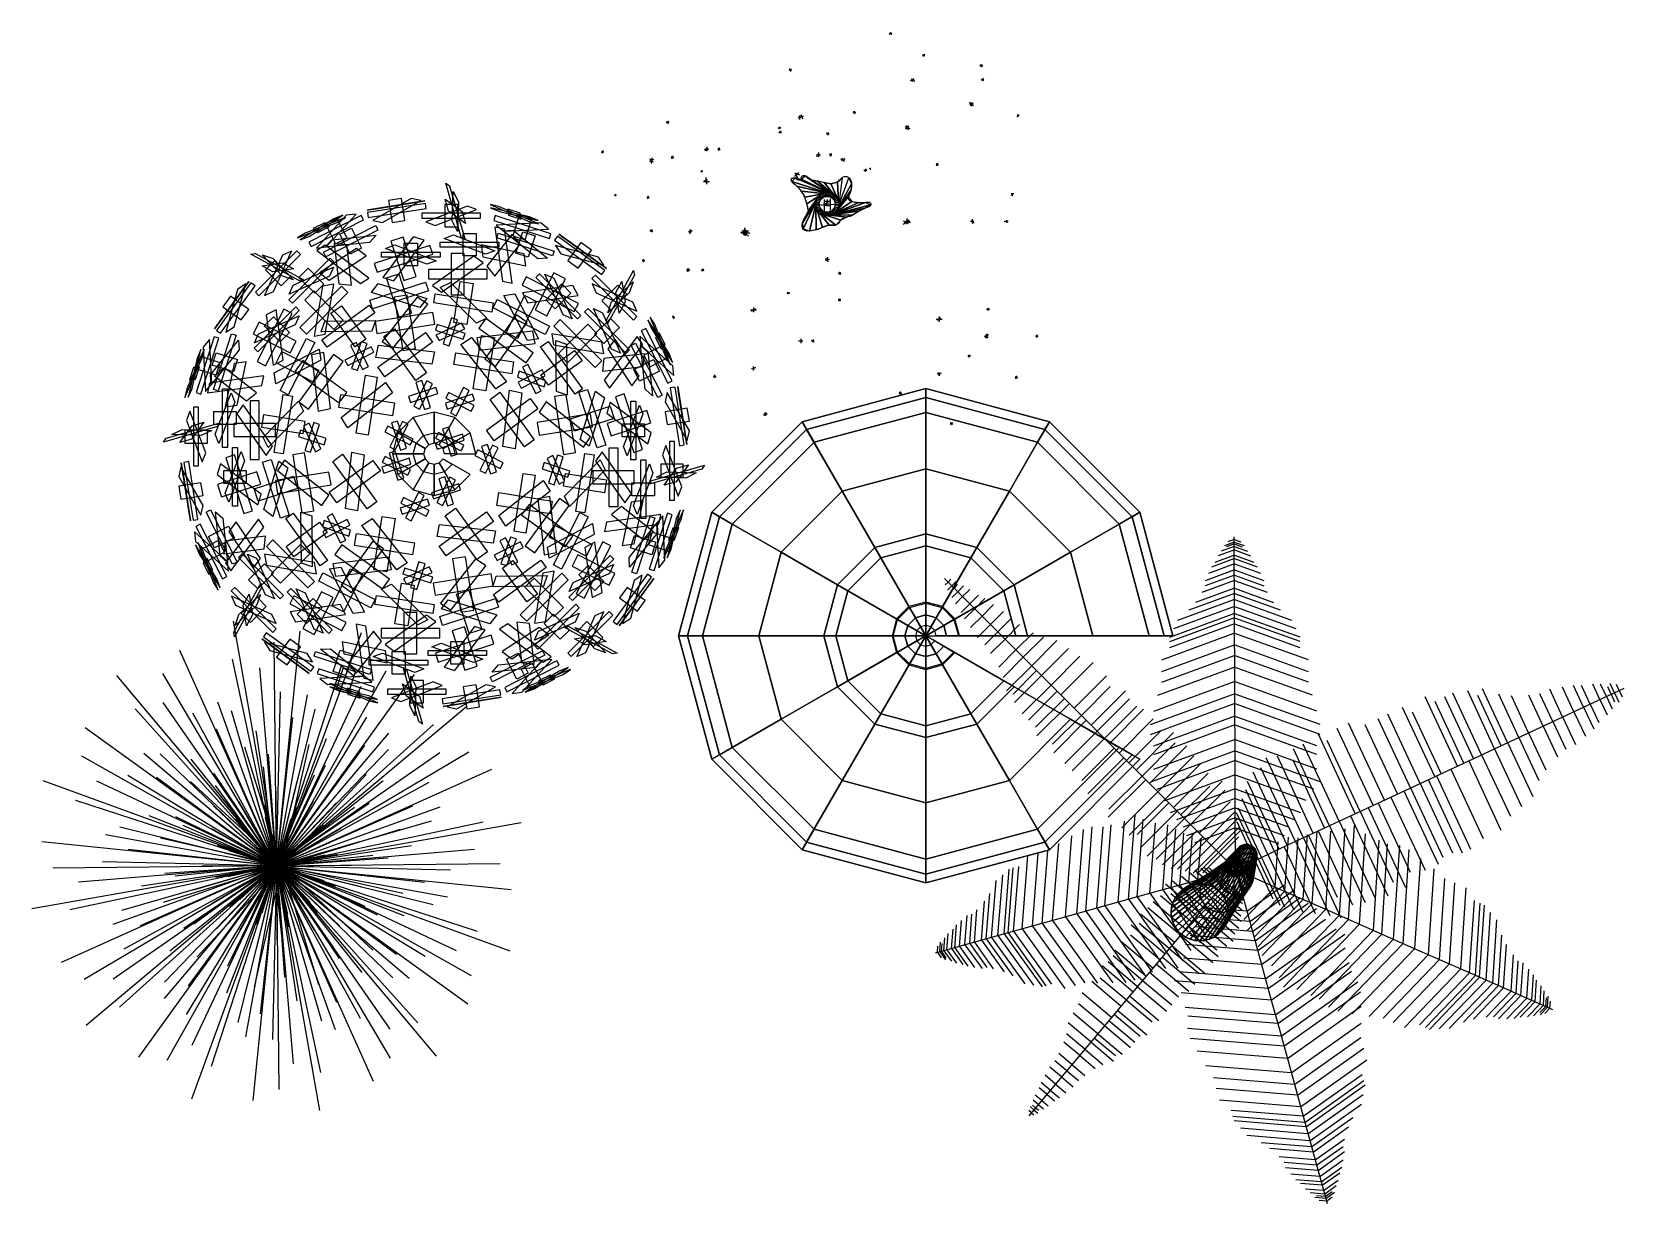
# Model space of a CAD drawing. Extents: x 8.63 to 15.1, y 10.88 to 15.71.
import ezdxf

# ---------------------------------------------------------------- set-up
doc = ezdxf.new("R2010")
doc.units = 0
doc.header["$LTSCALE"] = 1.25
doc.layers.get('0').update_dxf_attribs({"linetype": 'CONTINUOUS'})

# ---------------------------------------------------------------- blocks, each defined once
blk = doc.blocks.new('3DLF-TT')
at = {"color": 11, "extrusion": (0, -0.573576, 0.819152)}
blk.add_line((0, 0), (0, -11.88, -8.32), dxfattribs=at)
blk = doc.blocks.new('3DLFS2-TT')
at = {"color": 0}
blk.add_polyline3d([(0, 0, 0), (8.99, 0, 8.83), (14.49, 0, 10.16), (18.95, 0, 9.79), (22.36, 0, 7.7), (28.15, 0, 1.83), (36.32, 0, -7.83), (48.48, 0, -33.99)], dxfattribs=at)
at = {"color": 0, "extrusion": (0.520607, 2.68682e-17, 0.853796)}
for p, xscale, yscale, zscale, rotation in [((0, -8.33, 16.85), -0.96, 0.96, 0.96, 90), ((0, -9.58, 17.47), -1.04, 1.04, 1.04, 90), ((0, -17.58, 17.6), -1.04, 1.04, 1.04, 90), ((0, -19.58, 17.1), -1.04, 1.04, 1.04, 90), ((0, -25.08, 15.55), -0.9500000000000001, 0.9500000000000001, 0.9500000000000001, 90), ((0, -5.08, 14.22), -0.8, 0.8, 0.8, 90), ((0, -6.58, 15.72), -0.8664000000000001, 0.8664000000000001, 0.8664000000000001, 90), ((0, -27.58, 14.72), -0.9, 0.9, 0.9, 90), ((0, -29.83, 13.97), -0.9, 0.9, 0.9, 90), ((0, -32.33, 13.14), -0.9, 0.9, 0.9, 90), ((0, -34.33, 12.47), -0.8, 0.8, 0.8, 90), ((0, -35.83, 11.72), -0.8, 0.8, 0.8, 90), ((0, -37.08, 10.89), -0.8, 0.8, 0.8, 90), ((0, -2.58, 10.27), -0.6, 0.6, 0.6, 90), ((0, -3.08, 12.22), -0.6400000000000001, 0.6400000000000001, 0.6400000000000001, 90), ((0, -4.08, 13.22), -0.7200000000000001, 0.7200000000000001, 0.7200000000000001, 90), ((0, -39.08, 9.55), -0.75, 0.75, 0.75, 90), ((0, -41.08, 8.22), -0.7000000000000001, 0.7000000000000001, 0.7000000000000001, 90), ((0, -2.08, 8.22), -0.5, 0.5, 0.5, 90), ((0, -42.83, 7.05), -0.5599999999999999, 0.5599999999999999, 0.5599999999999999, 90), ((0, -44.33, 6.05), -0.48, 0.48, 0.48, 90), ((0, -46.58, 4.55), -0.4, 0.4, 0.4, 90), ((0, -48.08, 3.55), -0.36, 0.36, 0.36, 90), ((0, -49.58, 2.55), -0.36, 0.36, 0.36, 90), ((0, -51.33, 1.39), -0.3200000000000001, 0.3200000000000001, 0.3200000000000001, 90), ((0, -52.83, 0.39), -0.28, 0.28, 0.28, 90), ((0, -53.83, -0.28), -0.24, 0.24, 0.24, 90), ((0, -55.33, -1.28), -0.2, 0.2, 0.2, 90), ((0, -2.08, 8.22), 0.5, 0.5, 0.5, 270), ((0, -2.58, 10.27), 0.6, 0.6, 0.6, 270), ((0, -3.08, 12.22), 0.6400000000000001, 0.6400000000000001, 0.6400000000000001, 270), ((0, -4.08, 13.22), 0.7200000000000001, 0.7200000000000001, 0.7200000000000001, 270), ((0, -5.08, 14.22), 0.8, 0.8, 0.8, 270), ((0, -6.58, 15.72), 0.8664000000000001, 0.8664000000000001, 0.8664000000000001, 270), ((0, -8.33, 16.85), 0.96, 0.96, 0.96, 270), ((0, -9.58, 17.47), 1.04, 1.04, 1.04, 270), ((0, -17.58, 17.6), 1.04, 1.04, 1.04, 270), ((0, -19.58, 17.1), 1.04, 1.04, 1.04, 270), ((0, -25.08, 15.55), 0.9500000000000001, 0.9500000000000001, 0.9500000000000001, 270), ((0, -27.58, 14.72), 0.9, 0.9, 0.9, 270), ((0, -29.83, 13.97), 0.9, 0.9, 0.9, 270), ((0, -32.33, 13.14), 0.9, 0.9, 0.9, 270), ((0, -34.33, 12.47), 0.8, 0.8, 0.8, 270), ((0, -35.83, 11.72), 0.8, 0.8, 0.8, 270), ((0, -37.08, 10.89), 0.8, 0.8, 0.8, 270), ((0, -39.08, 9.55), 0.75, 0.75, 0.75, 270), ((0, -41.08, 8.22), 0.7000000000000001, 0.7000000000000001, 0.7000000000000001, 270), ((0, -42.83, 7.05), 0.5599999999999999, 0.5599999999999999, 0.5599999999999999, 270), ((0, -44.33, 6.05), 0.48, 0.48, 0.48, 270), ((0, -46.58, 4.55), 0.4, 0.4, 0.4, 270), ((0, -48.08, 3.55), 0.36, 0.36, 0.36, 270), ((0, -49.58, 2.55), 0.36, 0.36, 0.36, 270), ((0, -51.33, 1.39), 0.3200000000000001, 0.3200000000000001, 0.3200000000000001, 270), ((0, -52.83, 0.39), 0.28, 0.28, 0.28, 270), ((0, -53.83, -0.28), 0.24, 0.24, 0.24, 270), ((0, -55.33, -1.28), 0.2, 0.2, 0.2, 270), ((0, -56.33, -1.95), -0.16, 0.16, 0.16, 90), ((0, -56.33, -1.95), 0.16, 0.16, 0.16, 270), ((0, -57.08, -2.45), -0.096, 0.096, 0.096, 90), ((0, -57.08, -2.45), 0.096, 0.096, 0.096, 270), ((0, -57.58, -2.78), -0.12, 0.12, 0.12, 90), ((0, -57.58, -2.78), 0.12, 0.12, 0.12, 270), ((0, -58.33, -3.28), -0.08, 0.08, 0.08, 90), ((0, -58.33, -3.28), 0.08, 0.08, 0.08, 270)]:
    blk.add_blockref('3DLF-TT', p, dxfattribs=dict(at, xscale=xscale, yscale=yscale, zscale=zscale, rotation=rotation))
at = {"color": 0, "extrusion": (0.520607, 2.68682e-17, 0.853796), "xscale": -1, "rotation": 90}
for p in [(0, -11.08, 18.22), (0, -13.58, 18.22), (0, -15.08, 18.22), (0, -22.08, 16.47)]:
    blk.add_blockref('3DLF-TT', p, dxfattribs=at)
at = {"color": 0, "extrusion": (0.520607, 2.68682e-17, 0.853796), "rotation": 270}
for p in [(0, -11.08, 18.22), (0, -13.58, 18.22), (0, -15.08, 18.22), (0, -22.08, 16.47)]:
    blk.add_blockref('3DLF-TT', p, dxfattribs=at)
blk = doc.blocks.new('3DLFS-TT')
at = {"color": 11}
blk.add_polyline3d([(0, 0, 0), (4, 0, 16), (8, 0, 20), (12, 0, 22), (16, 0, 22), (24, 0, 20), (36, 0, 16), (60, 0, 0)], dxfattribs=at)
at = {"rotation": 180}
for p, xscale, yscale, zscale in [((10.5, 0, 21.25), -1.04, 1.04, 1.04), ((18.5, 0, 21.38), -1.04, 1.04, 1.04), ((6, 0, 18), -0.8, 0.8, 0.8), ((6.75, 0, 18.75), -0.8800000000000001, 0.8800000000000001, 0.8800000000000001), ((8, 0, 20), -0.95, 0.95, 0.95), ((9.25, 0, 20.62), -0.96, 0.96, 0.96), ((13.75, 0, 22), -0.8800000000000001, 0.8800000000000001, 0.8800000000000001), ((19.25, 0, 21.19), -0.9199999999999999, 0.9199999999999999, 0.9199999999999999), ((25, 0, 19.67), -0.9, 0.9, 0.9), ((27, 0, 19), -0.9, 0.9, 0.9), ((28.5, 0, 18.5), -0.9, 0.9, 0.9), ((30.75, 0, 17.75), -0.9, 0.9, 0.9), ((31.75, 0, 17.42), -0.8, 0.8, 0.8), ((34.25, 0, 16.58), -0.9, 0.9, 0.9), ((35.25, 0, 16.25), -0.8, 0.8, 0.8), ((36.75, 0, 15.5), -0.8, 0.8, 0.8), ((38, 0, 14.67), -0.8, 0.8, 0.8), ((3.5, 0, 14.05), -0.6, 0.6, 0.6), ((4, 0, 16), -0.6400000000000001, 0.6400000000000001, 0.6400000000000001), ((5, 0, 17), -0.7200000000000001, 0.7200000000000001, 0.7200000000000001), ((40, 0, 13.33), -0.75, 0.75, 0.75), ((41, 0, 12.67), -0.65, 0.65, 0.65), ((42, 0, 12), -0.7000000000000001, 0.7000000000000001, 0.7000000000000001), ((3, 0, 12), -0.5, 0.5, 0.5), ((43.75, 0, 10.83), -0.5599999999999999, 0.5599999999999999, 0.5599999999999999), ((45.25, 0, 9.83), -0.48, 0.48, 0.48), ((47.5, 0, 8.33), -0.4, 0.4, 0.4), ((49, 0, 7.33), -0.36, 0.36, 0.36), ((50.5, 0, 6.33), -0.36, 0.36, 0.36), ((52.25, 0, 5.17), -0.3200000000000001, 0.3200000000000001, 0.3200000000000001), ((53.75, 0, 4.17), -0.28, 0.28, 0.28), ((54.75, 0, 3.5), -0.24, 0.24, 0.24), ((56.25, 0, 2.5), -0.2, 0.2, 0.2), ((57.25, 0, 1.83), -0.16, 0.16, 0.16), ((58, 0, 1.33), -0.096, 0.096, 0.096), ((58.5, 0, 1), -0.12, 0.12, 0.12), ((59.25, 0, 0.5), -0.08, 0.08, 0.08)]:
    blk.add_blockref('3DLF-TT', p, dxfattribs=dict(at, xscale=xscale, yscale=yscale, zscale=zscale))
at = {"xscale": -1, "rotation": 180}
for p in [(12, 0, 22), (14.5, 0, 22), (16, 0, 22), (21.25, 0, 20.69), (23, 0, 20.25)]:
    blk.add_blockref('3DLF-TT', p, dxfattribs=at)
for p, xscale, yscale, zscale in [((3, 0, 12), 0.5, 0.5, 0.5), ((3.5, 0, 14.05), 0.6, 0.6, 0.6), ((4, 0, 16), 0.6400000000000001, 0.6400000000000001, 0.6400000000000001), ((5, 0, 17), 0.7200000000000001, 0.7200000000000001, 0.7200000000000001), ((6, 0, 18), 0.8, 0.8, 0.8), ((7.5, 0, 19.5), 0.8664000000000001, 0.8664000000000001, 0.8664000000000001), ((9.25, 0, 20.62), 0.96, 0.96, 0.96), ((10.5, 0, 21.25), 1.04, 1.04, 1.04), ((11.25, 0, 21.62), 0.8, 0.8, 0.8), ((12.75, 0, 22), 0.96, 0.96, 0.96), ((17.75, 0, 21.56), 1.04, 1.04, 1.04), ((19.25, 0, 21.19), 0.9199999999999999, 0.9199999999999999, 0.9199999999999999), ((20.5, 0, 20.88), 1.04, 1.04, 1.04), ((22, 0, 20.5), 0.9, 0.9, 0.9), ((24, 0, 20), 0.95, 0.95, 0.95), ((26, 0, 19.33), 0.9500000000000001, 0.9500000000000001, 0.9500000000000001), ((27, 0, 19), 0.9, 0.9, 0.9), ((28.5, 0, 18.5), 0.9, 0.9, 0.9), ((29.75, 0, 18.08), 0.9500000000000001, 0.9500000000000001, 0.9500000000000001), ((31.75, 0, 17.42), 0.8, 0.8, 0.8), ((33.25, 0, 16.92), 0.9, 0.9, 0.9), ((36, 0, 16), 0.9, 0.9, 0.9), ((38, 0, 14.67), 0.8, 0.8, 0.8), ((40, 0, 13.33), 0.75, 0.75, 0.75), ((42, 0, 12), 0.7000000000000001, 0.7000000000000001, 0.7000000000000001), ((43.75, 0, 10.83), 0.5599999999999999, 0.5599999999999999, 0.5599999999999999), ((45.25, 0, 9.83), 0.48, 0.48, 0.48), ((47.5, 0, 8.33), 0.4, 0.4, 0.4), ((49, 0, 7.33), 0.36, 0.36, 0.36), ((50.5, 0, 6.33), 0.36, 0.36, 0.36), ((52.25, 0, 5.17), 0.3200000000000001, 0.3200000000000001, 0.3200000000000001), ((53.75, 0, 4.17), 0.28, 0.28, 0.28), ((54.75, 0, 3.5), 0.24, 0.24, 0.24), ((56.25, 0, 2.5), 0.2, 0.2, 0.2), ((57.25, 0, 1.83), 0.16, 0.16, 0.16), ((58, 0, 1.33), 0.096, 0.096, 0.096), ((58.5, 0, 1), 0.12, 0.12, 0.12), ((59.25, 0, 0.5), 0.08, 0.08, 0.08)]:
    blk.add_blockref('3DLF-TT', p, dxfattribs=dict(xscale=xscale, yscale=yscale, zscale=zscale))
for p in [(14.5, 0, 22), (16, 0, 22)]:
    blk.add_blockref('3DLF-TT', p)
blk = doc.blocks.new('3DBR-WT')
at = {"color": 8}
blk.add_line((-0.5, 0), (0.5, 0), dxfattribs=at)
at = {"color": 10}
blk.add_line((0, 0.5), (0, -0.5), dxfattribs=at)
blk = doc.blocks.new('3DBR2-WT')
at = {"color": 8, "extrusion": (-0.002419, 0.001311, 0.999996)}
blk.add_line((-0.42, 0.26, 0), (0.42, -0.26, 0), dxfattribs=at)
at = {"color": 10, "extrusion": (0.291064, 0.718933, 0.631203)}
blk.add_line((-0.34, 0.21, 11.93), (0.28, -0.18, 12.07), dxfattribs=at)
at = {"color": 10, "extrusion": (-0.645125, -0.270024, 0.714773)}
blk.add_line((-0.28, 0.25, 11.86), (0.22, -0.22, 12.14), dxfattribs=at)
at = {"color": 10, "extrusion": (-0.002419, 0.001311, 0.999996)}
blk.add_line((0.26, 0.42, 0), (-0.26, -0.42, 0), dxfattribs=at)
at = {"color": 8, "extrusion": (0.291064, 0.718933, 0.631203)}
blk.add_line((0.15, 0.19, 11.72), (-0.2, -0.16, 12.28), dxfattribs=at)
at = {"color": 8, "extrusion": (0.885531, -0.436592, 0.158813)}
blk.add_line((-0.19, -0.32, 11.99), (0.13, 0.35, 12.01), dxfattribs=at)
at = {"color": 8, "extrusion": (-0.645125, -0.270024, 0.714773)}
blk.add_line((0.1, 0.29, 12.22), (-0.16, -0.26, 11.78), dxfattribs=at)
at = {"color": 10, "extrusion": (0.885531, -0.436592, 0.158813)}
blk.add_line((0.03, 0, 11.63), (-0.09, 0.03, 12.37), dxfattribs=at)
blk = doc.blocks.new('T2LEAF')
at = {"color": 3}
for points in [[(0.387, -0.608), (0.608, -0.387), (-0.387, 0.608), (-0.608, 0.387)], [(-0.156, -0.703), (0.156, -0.703), (0.156, 0.703), (-0.156, 0.703)], [(0.703, -0.156), (0.703, 0.156), (-0.703, 0.156), (-0.703, -0.156)]]:
    blk.add_3dface(points, dxfattribs=at)

msp = doc.modelspace()

# ---------------------------------------------------------------- linework, layer by layer
at = {"color": 0}
for p, q in [((9.6217, 12.3257, 0.1401), (9.4465, 13.3194, 0.3924)), ((9.6217, 12.3257, 0.2102), (9.7184, 13.2793, 0.4498)), ((9.6217, 12.3257, 0.1401), (9.9668, 13.2738, 0.3924)), ((9.6217, 12.3257, 0.2102), (9.2286, 13.1999, 0.4498)), ((9.6217, 12.3257, 0.3153), (9.6121, 13.2337, 0.5423)), ((9.6217, 12.3257, 0.4554), (9.4434, 13.1646, 0.6699)), ((9.6217, 12.3257, 0.7511), (9.5546, 13.1301, 0.9529)), ((9.6217, 12.3257, 0.4554), (9.8867, 13.1414, 0.6699)), ((9.6217, 12.3257, 0.1401), (8.9731, 13.0986, 0.3924)), ((9.6217, 12.3257, 0.3153), (9.1594, 13.1073, 0.5423)), ((9.6217, 12.3257, 0.3153), (10.0674, 13.1169, 0.5423)), ((9.6217, 12.3257, 0.2102), (10.1823, 13.1032, 0.4498)), ((9.6217, 12.3257, 0.7511), (9.9658, 13.0559, 0.9529)), ((9.6217, 12.3257, 0.6226), (9.6376, 13.0318, 0.7992)), ((9.6217, 12.3257, 0.5876), (9.7472, 13.0207, 0.7641)), ((9.6217, 12.3257, 0.4554), (9.0478, 12.963, 0.6699)), ((9.6217, 12.3257, 0.7511), (9.1614, 12.9888, 0.9529)), ((9.6217, 12.3257, 0.6226), (9.2824, 12.9452, 0.7992)), ((9.6217, 12.3257, 0.5876), (9.3828, 12.9904, 0.7641)), ((9.6217, 12.3257, 0.8408), (9.4394, 12.9557, 1.0048)), ((9.6217, 12.3257, 0.1401), (10.3946, 12.9743, 0.3924)), ((9.6217, 12.3257, 0.8408), (9.7789, 12.9624, 1.0048)), ((9.6217, 12.3257, 0.2102), (8.8441, 12.8863, 0.4498)), ((9.6217, 12.3257, 0.9459), (9.3782, 12.88, 1.0973)), ((9.6217, 12.3257, 1.1919), (9.5387, 12.8744, 1.3306)), ((9.6217, 12.3257, 0.6226), (9.9885, 12.9292, 0.7992)), ((9.6217, 12.3257, 0.9459), (9.688, 12.9274, 1.0973)), ((9.6217, 12.3257, 0.4554), (10.259, 12.8996, 0.6699)), ((9.6428, 12.3257, 1.0642), (9.4936, 12.8076, 1.1903)), ((9.6217, 12.3257, 0.5876), (10.0779, 12.8649, 0.7641)), ((9.6217, 12.3257, 1.1919), (9.8242, 12.8424, 1.3306)), ((9.6217, 12.3257, 0.9459), (9.98, 12.8137, 1.0973)), ((9.6428, 12.3257, 1.0642), (9.7545, 12.8177, 1.1903)), ((9.6217, 12.3257, 0.3153), (8.8305, 12.7714, 0.5423)), ((9.6217, 12.3257, 0.5876), (9.0825, 12.7819, 0.7641)), ((9.6217, 12.3257, 0.8408), (9.1488, 12.7802, 1.0048)), ((9.6217, 12.3257, 1.1919), (9.2755, 12.7594, 1.3306)), ((9.6217, 12.3257, 1.2612), (9.5898, 12.7786, 1.3748)), ((9.6217, 12.3257, 0.8408), (10.0762, 12.7985, 1.0048)), ((9.6217, 12.3257, 0.3153), (10.4033, 12.788, 0.5423)), ((9.6217, 12.3257, 0.7511), (10.2848, 12.786, 0.9529)), ((9.6217, 12.3257, 0.6226), (9.0181, 12.6926, 0.7992)), ((9.6217, 12.3257, 0.9459), (9.1337, 12.684, 1.0973)), ((9.6217, 12.3257, 1.2612), (9.3676, 12.702, 1.3748)), ((9.6118, 12.3257, 1.4876), (9.5691, 12.727, 1.5885)), ((9.6118, 12.3257, 1.4876), (9.7754, 12.6946, 1.5885)), ((9.6217, 12.3257, 1.2612), (9.8205, 12.7339, 1.3748)), ((9.6217, 12.3257, 0.2102), (10.4959, 12.7188, 0.4498)), ((9.6428, 12.3257, 1.0642), (9.9856, 12.6959, 1.1903)), ((9.6217, 12.3257, 0.1401), (8.6735, 12.6708, 0.3924)), ((9.6217, 12.3257, 0.7511), (8.8915, 12.6698, 0.9529)), ((9.6428, 12.3257, 1.0642), (9.2726, 12.6684, 1.1903)), ((9.6118, 12.3257, 1.4876), (9.3741, 12.6519, 1.5885)), ((9.6217, 12.3257, 1.3868), (9.5224, 12.6646, 1.4751)), ((9.6217, 12.3257, 1.6116), (9.6198, 12.6284, 1.6873)), ((9.6217, 12.3257, 1.1919), (10.0554, 12.6719, 1.3306)), ((9.6217, 12.3257, 1.3868), (9.7052, 12.6688, 1.4751)), ((9.6217, 12.3257, 0.6226), (10.2412, 12.6649, 0.7992)), ((9.6217, 12.3257, 0.4554), (8.806, 12.5907, 0.6699)), ((9.6217, 12.3257, 1.3868), (9.3662, 12.5696, 1.4751)), ((9.6217, 12.3257, 1.6116), (9.4687, 12.5869, 1.6873)), ((9.6217, 12.3257, 1.8933), (9.5745, 12.5735, 1.9564)), ((9.6118, 12.3257, 1.4876), (9.938, 12.5634, 1.5885)), ((9.6217, 12.3257, 1.6116), (9.7714, 12.5888, 1.6873)), ((9.6217, 12.3257, 1.3868), (9.8655, 12.5811, 1.4751)), ((9.6217, 12.3257, 1.2612), (9.998, 12.5798, 1.3748)), ((9.6217, 12.3257, 0.9459), (10.176, 12.5691, 1.0973)), ((9.6217, 12.3257, 0.5876), (10.2864, 12.5645, 0.7641)), ((9.6217, 12.3257, 1.8933), (9.7047, 12.5639, 1.9564)), ((9.6217, 12.3257, 0.8408), (8.9849, 12.4829, 1.0048)), ((9.6217, 12.3257, 1.1919), (9.105, 12.5282, 1.3306)), ((9.6217, 12.3257, 1.2612), (9.2135, 12.5245, 1.3748)), ((9.6118, 12.3257, 1.4876), (9.2429, 12.4893, 1.5885)), ((9.6217, 12.3257, 1.8933), (9.4569, 12.5167, 1.9564)), ((9.6217, 12.3257, 1.8092), (9.5775, 12.5226, 1.8597)), ((9.6217, 12.3257, 1.8092), (9.6818, 12.5183, 1.8597)), ((9.6217, 12.3257, 0.8408), (10.2517, 12.5079, 1.0048)), ((9.6217, 12.3257, 0.4554), (10.4606, 12.504, 0.6699)), ((9.6217, 12.3257, 0.1401), (10.6153, 12.5009, 0.3924)), ((9.6217, 12.3257, 1.8933), (9.8127, 12.4905, 1.9564)), ((9.6217, 12.3257, 0.2102), (8.668, 12.4224, 0.4498)), ((9.6217, 12.3257, 0.5876), (8.9266, 12.4512, 0.7641)), ((9.6428, 12.3257, 1.0642), (9.1509, 12.4374, 1.1903)), ((9.6217, 12.3257, 1.6116), (9.3586, 12.4754, 1.6873)), ((9.6217, 12.3257, 1.8092), (9.4849, 12.4741, 1.8597)), ((9.6217, 12.3257, 1.9576), (9.5222, 12.4397, 1.9954)), ((9.6217, 12.3257, 1.9576), (9.5925, 12.4742, 1.9954)), ((9.6217, 12.3257, 2.0583), (9.5967, 12.4234, 2.0835)), ((9.6217, 12.3257, 1.6116), (9.8829, 12.4787, 1.6873)), ((9.6217, 12.3257, 1.9576), (9.6707, 12.4689, 1.9954)), ((9.6217, 12.3257, 1.8092), (9.7701, 12.4624, 1.8597)), ((9.6217, 12.3257, 1.9576), (9.7357, 12.4252, 1.9954)), ((9.6217, 12.3257, 1.3868), (9.9606, 12.425, 1.4751)), ((9.6217, 12.3257, 2.0583), (9.6489, 12.4228, 2.0835)), ((9.6428, 12.3257, 1.0642), (10.1248, 12.4749, 1.1903)), ((9.6217, 12.3257, 0.9459), (9.0199, 12.392, 1.0973)), ((9.6217, 12.3257, 1.3868), (9.2785, 12.4092, 1.4751)), ((9.6217, 12.3257, 1.8933), (9.3835, 12.4087, 1.9564)), ((9.6217, 12.3257, 1.8092), (9.4291, 12.3859, 1.8597)), ((9.6217, 12.3257, 1.9576), (9.4785, 12.3747, 1.9954)), ((9.6217, 12.3257, 2.0583), (9.5245, 12.3529, 2.0835)), ((9.6217, 12.3257, 2.0583), (9.5512, 12.3979, 2.0835)), ((9.6118, 12.3257, 1.4876), (10.0131, 12.3685, 1.5885)), ((9.6217, 12.3257, 1.1919), (10.1704, 12.4087, 1.3306)), ((9.6217, 12.3257, 2.0583), (9.6938, 12.3962, 2.0835)), ((9.6217, 12.3257, 0.7511), (10.4261, 12.3928, 0.9529)), ((9.6217, 12.3257, 1.8933), (9.8695, 12.3729, 1.9564)), ((9.6217, 12.3257, 1.8092), (9.8186, 12.3699, 1.8597)), ((9.6217, 12.3257, 1.2612), (10.0746, 12.3576, 1.3748)), ((9.6217, 12.3257, 1.9576), (9.7702, 12.3548, 1.9954)), ((9.6217, 12.3257, 0.1401), (8.628, 12.1505, 0.3924)), ((9.6217, 12.3257, 0.3153), (8.7136, 12.3161, 0.5423)), ((9.6217, 12.3257, 0.2102), (8.7474, 11.9326, 0.4498)), ((9.6217, 12.3257, 0.4554), (8.7828, 12.1474, 0.6699)), ((9.6217, 12.3257, 0.7511), (8.8173, 12.2586, 0.9529)), ((9.6217, 12.3257, 0.3153), (8.8401, 11.8634, 0.5423)), ((9.6217, 12.3257, 0.1401), (8.8487, 11.6771, 0.3924)), ((9.6217, 12.3257, 0.6226), (8.9156, 12.3416, 0.7992)), ((9.6217, 12.3257, 0.5876), (8.957, 12.0869, 0.7641)), ((9.6217, 12.3257, 0.7511), (8.9586, 11.8654, 0.9529)), ((9.6217, 12.3257, 0.4554), (8.9843, 11.7518, 0.6699)), ((9.6217, 12.3257, 0.8408), (8.9916, 12.1435, 1.0048)), ((9.6217, 12.3257, 0.6226), (9.0022, 11.9864, 0.7992)), ((9.6217, 12.3257, 0.2102), (9.0611, 11.5482, 0.4498)), ((9.6217, 12.3257, 0.9459), (9.0674, 12.0823, 1.0973)), ((9.6217, 12.3257, 1.1919), (9.073, 12.2427, 1.3306)), ((9.6428, 12.3257, 1.0642), (9.1609, 12.1764, 1.1903)), ((9.6217, 12.3257, 0.5876), (9.1654, 11.7865, 0.7641)), ((9.6217, 12.3257, 0.8408), (9.1672, 11.8529, 1.0048)), ((9.6217, 12.3257, 1.2612), (9.1687, 12.2938, 1.3748)), ((9.6217, 12.3257, 0.3153), (9.1759, 11.5345, 0.5423)), ((9.6217, 12.3257, 1.1919), (9.188, 11.9795, 1.3306)), ((9.6118, 12.3257, 1.4876), (9.2105, 12.2829, 1.5885)), ((9.6217, 12.3257, 1.2612), (9.2454, 12.0716, 1.3748)), ((9.6217, 12.3257, 0.6226), (9.2548, 11.7222, 0.7992)), ((9.6217, 12.3257, 0.9459), (9.2634, 11.8377, 1.0973)), ((9.6217, 12.3257, 0.1401), (9.2766, 11.3775, 0.3924)), ((9.6217, 12.3257, 0.7511), (9.2776, 11.5955, 0.9529)), ((9.6217, 12.3257, 1.3868), (9.2828, 12.2264, 1.4751)), ((9.6118, 12.3257, 1.4876), (9.2856, 12.088, 1.5885)), ((9.6428, 12.3257, 1.0642), (9.3001, 11.9555, 1.1903)), ((9.6217, 12.3257, 1.6116), (9.319, 12.3238, 1.6873)), ((9.6217, 12.3257, 0.4554), (9.3566, 11.51, 0.6699)), ((9.6217, 12.3257, 1.6116), (9.3605, 12.1727, 1.6873)), ((9.6217, 12.3257, 1.8933), (9.3739, 12.2785, 1.9564)), ((9.6217, 12.3257, 1.3868), (9.3778, 12.0703, 1.4751)), ((9.6217, 12.3257, 1.1919), (9.4192, 11.809, 1.3306)), ((9.6217, 12.3257, 1.2612), (9.4228, 11.9175, 1.3748)), ((9.6217, 12.3257, 1.8092), (9.4248, 12.2815, 1.8597)), ((9.6217, 12.3257, 1.8933), (9.4307, 12.1609, 1.9564)), ((9.6118, 12.3257, 1.4876), (9.4482, 11.9568, 1.5885)), ((9.6217, 12.3257, 0.8408), (9.4645, 11.689, 1.0048)), ((9.6217, 12.3257, 1.6116), (9.472, 12.0626, 1.6873)), ((9.6217, 12.3257, 1.8092), (9.4732, 12.189, 1.8597)), ((9.6217, 12.3257, 1.9576), (9.4732, 12.2966, 1.9954)), ((9.6217, 12.3257, 0.5876), (9.4962, 11.6306, 0.7641)), ((9.6217, 12.3257, 1.9576), (9.5076, 12.2262, 1.9954)), ((9.6217, 12.3257, 2.0583), (9.5239, 12.3007, 2.0835)), ((9.6217, 12.3257, 0.2102), (9.525, 11.372, 0.4498)), ((9.6428, 12.3257, 1.0642), (9.5311, 11.8337, 1.1903)), ((9.6217, 12.3257, 1.3868), (9.5382, 11.9826, 1.4751)), ((9.6217, 12.3257, 1.8933), (9.5386, 12.0875, 1.9564)), ((9.6217, 12.3257, 2.0583), (9.5495, 12.2552, 2.0835)), ((9.6217, 12.3257, 0.9459), (9.5553, 11.7239, 1.0973)), ((9.6217, 12.3257, 1.8092), (9.5615, 12.1331, 1.8597)), ((9.6217, 12.3257, 1.9576), (9.5726, 12.1825, 1.9954)), ((9.6217, 12.3257, 2.0583), (9.5944, 12.2285, 2.0835)), ((9.6217, 12.3257, 2.1905), (9.5967, 12.3225, 2.1968)), ((9.6217, 12.3257, 2.1905), (9.5984, 12.3354, 2.1968)), ((9.6217, 12.3257, 2.1905), (9.6016, 12.3104, 2.1968)), ((9.6217, 12.3257, 0.6226), (9.6057, 11.6196, 0.7992)), ((9.6217, 12.3257, 2.1905), (9.6064, 12.3458, 2.1968)), ((9.6118, 12.3257, 1.4876), (9.6546, 11.9244, 1.5885)), ((9.6118, 12.3257, 1.4876), (9.8495, 11.9995, 1.5885)), ((9.6118, 12.3257, 1.4876), (9.9808, 12.1621, 1.5885)), ((9.6217, 12.3257, 2.1905), (9.6119, 12.3024, 2.1968)), ((9.6217, 12.3257, 2.1905), (9.6185, 12.3507, 2.1968)), ((9.6217, 12.3257, 2.0583), (9.7194, 12.3507, 2.0835)), ((9.6217, 12.3257, 2.1905), (9.6314, 12.349, 2.1968)), ((9.6217, 12.3257, 2.1905), (9.6417, 12.341, 2.1968)), ((9.6217, 12.3257, 0.3153), (10.5297, 12.3352, 0.5423)), ((9.6217, 12.3257, 2.1905), (9.6467, 12.3289, 2.1968)), ((9.6217, 12.3257, 1.6116), (9.9244, 12.3276, 1.6873)), ((9.6217, 12.3257, 0.1401), (9.7969, 11.332, 0.3924)), ((9.6217, 12.3257, 0.1401), (10.2702, 11.5528, 0.3924)), ((9.6217, 12.3257, 0.1401), (10.5698, 11.9806, 0.3924)), ((9.6217, 12.3257, 0.3153), (9.6312, 11.4176, 0.5423)), ((9.6217, 12.3257, 0.3153), (10.084, 11.5441, 0.5423)), ((9.6217, 12.3257, 0.3153), (10.4128, 11.8799, 0.5423)), ((9.6217, 12.3257, 0.4554), (9.8, 11.4868, 0.6699)), ((9.6217, 12.3257, 0.4554), (10.1955, 11.6883, 0.6699)), ((9.6217, 12.3257, 0.4554), (10.4373, 12.0607, 0.6699)), ((9.6217, 12.3257, 0.6226), (9.9609, 11.7062, 0.7992)), ((9.6217, 12.3257, 0.6226), (10.2252, 11.9588, 0.7992)), ((9.6217, 12.3257, 0.6226), (10.3278, 12.3097, 0.7992)), ((9.6217, 12.3257, 0.5876), (10.1608, 11.8695, 0.7641)), ((9.6217, 12.3257, 0.5876), (10.3167, 12.2002, 0.7641)), ((9.6217, 12.3257, 0.5876), (9.8605, 11.661, 0.7641)), ((9.6217, 12.3257, 1.6116), (9.6236, 12.023, 1.6873)), ((9.6217, 12.3257, 1.6116), (9.7747, 12.0645, 1.6873)), ((9.6217, 12.3257, 1.6116), (9.8848, 12.176, 1.6873)), ((9.6217, 12.3257, 1.8933), (9.6689, 12.0779, 1.9564)), ((9.6217, 12.3257, 1.8933), (9.7864, 12.1347, 1.9564)), ((9.6217, 12.3257, 1.8933), (9.8599, 12.2427, 1.9564)), ((9.6217, 12.3257, 1.8092), (9.8143, 12.2655, 1.8597)), ((9.6217, 12.3257, 1.8092), (9.6659, 12.1288, 1.8597)), ((9.6217, 12.3257, 1.8092), (9.7584, 12.1773, 1.8597)), ((9.6217, 12.3257, 1.9576), (9.7649, 12.2767, 1.9954)), ((9.6217, 12.3257, 1.9576), (9.6508, 12.1772, 1.9954)), ((9.6217, 12.3257, 1.9576), (9.7212, 12.2116, 1.9954)), ((9.6217, 12.3257, 2.0583), (9.7188, 12.2985, 2.0835)), ((9.6217, 12.3257, 2.0583), (9.6467, 12.2279, 2.0835)), ((9.6217, 12.3257, 2.0583), (9.6922, 12.2535, 2.0835)), ((9.6217, 12.3257, 2.1905), (9.6449, 12.316, 2.1968)), ((9.6217, 12.3257, 2.1905), (9.6249, 12.3007, 2.1968)), ((9.6217, 12.3257, 2.1905), (9.637, 12.3056, 2.1968)), ((9.6217, 12.3257, 0.8408), (10.0945, 11.8712, 1.0048)), ((9.6217, 12.3257, 0.8408), (10.2584, 12.1685, 1.0048)), ((9.6217, 12.3257, 0.8408), (9.8039, 11.6957, 1.0048)), ((9.6217, 12.3257, 0.2102), (10.0147, 11.4514, 0.4498)), ((9.6217, 12.3257, 0.2102), (10.3992, 11.7651, 0.4498)), ((9.6217, 12.3257, 0.2102), (10.5753, 12.229, 0.4498)), ((9.6217, 12.3257, 0.7511), (9.6888, 11.5213, 0.9529)), ((9.6217, 12.3257, 0.7511), (10.082, 11.6626, 0.9529)), ((9.6217, 12.3257, 0.7511), (10.3518, 11.9816, 0.9529)), ((9.6217, 12.3257, 0.9459), (10.1096, 11.9674, 1.0973)), ((9.6217, 12.3257, 0.9459), (10.2234, 12.2594, 1.0973)), ((9.6217, 12.3257, 0.9459), (9.8651, 11.7714, 1.0973)), ((9.6217, 12.3257, 1.1919), (9.9679, 11.892, 1.3306)), ((9.6217, 12.3257, 1.1919), (10.1384, 12.1232, 1.3306)), ((9.6217, 12.3257, 1.1919), (9.7046, 11.777, 1.3306)), ((9.6217, 12.3257, 1.2612), (9.6536, 11.8728, 1.3748)), ((9.6217, 12.3257, 1.2612), (9.8758, 11.9494, 1.3748)), ((9.6217, 12.3257, 1.2612), (10.0299, 12.1269, 1.3748)), ((9.6217, 12.3257, 1.3868), (9.7209, 11.9868, 1.4751)), ((9.6217, 12.3257, 1.3868), (9.8771, 12.0818, 1.4751)), ((9.6217, 12.3257, 1.3868), (9.9648, 12.2422, 1.4751)), ((9.6428, 12.3257, 1.0642), (10.1348, 12.214, 1.1903)), ((9.6428, 12.3257, 1.0642), (9.7921, 11.8438, 1.1903)), ((9.6428, 12.3257, 1.0642), (10.013, 11.983, 1.1903))]:
    msp.add_line(p, q, dxfattribs=at)
at = {"color": 0, "extrusion": (0, -1, -1.83772e-16)}
for p, q in [((9.6217, 12.3257, 1.6817), (9.6217, 12.3257, 2.2159)), ((9.6217, 12.3257), (9.6217, 12.3257, 1.6817))]:
    msp.add_line(p, q, dxfattribs=at)
at = {"color": 0, "extrusion": (0.242404, -0.519837, 0.819152)}
msp.add_line((13.5958, 12.3474, 5.8638), (13.6686, 12.1912, 5.7431), dxfattribs=at)
at = {"color": 0}
msp.add_lwpolyline([(11.9459, 15.1205, -0.117832), (11.9546, 15.1092, -0.109862), (11.9576, 15.0943, -0.036437), (11.956, 15.0771, -0.034184), (11.9518, 15.0593, -0.070317), (11.9458, 15.0466, 0.121404), (11.943, 15.0389, 0.105675), (11.9435, 15.0342, 0.10563), (11.9459, 15.0302, 0.11787), (11.9522, 15.0259, 0.050289), (11.9692, 15.0214, 0.018663), (11.9848, 15.0195, 0.01497), (12.0042, 15.0185, 0.087147), (12.0176, 15.0205, -0.118281), (12.0275, 15.0214, -0.325615), (12.0354, 15.0137, -0.326103), (12.0305, 15.0039, -0.032273), (12.0212, 14.9999, 0.027106), (12.0101, 14.9952, 0.002318), (11.9871, 14.9838, 0.008478), (11.9809, 14.9806, 0.036344), (11.9742, 14.9763, -0.022039), (11.9634, 14.969, -0.092744), (11.9461, 14.9622, 0.069203), (11.9226, 14.9544, 0.147866), (11.9073, 14.94, -0.172152), (11.8935, 14.9281, -0.132721), (11.8764, 14.9264, 0.108842), (11.8556, 14.9252, 0.053805), (11.8404, 14.9192, -0.040641), (11.8206, 14.9107, -0.081395), (11.7775, 14.9036, -0.221332), (11.7623, 14.9107, -0.079922), (11.7576, 14.9185, -0.108313), (11.7565, 14.9252, -0.048517), (11.7577, 14.9331, -0.02389), (11.7623, 14.9485, -0.137674), (11.7775, 14.9701, 0.264867), (11.7827, 14.9835, 0.017693), (11.7812, 14.9914, 0.00755), (11.7769, 15.0098, 0.004346), (11.7709, 15.0325, 0.010497), (11.7681, 15.0418, 0.070056), (11.7635, 15.0514, 0.023562), (11.7448, 15.0768, 0.090241), (11.728, 15.0912, -0.118501), (11.7157, 15.103, -0.08154), (11.7127, 15.1099, -0.126697), (11.7128, 15.1147, -0.215241), (11.7159, 15.1185, -0.116434), (11.7244, 15.1205, -0.22855), (11.733, 15.1164, 0.214017), (11.7419, 15.1118, 0.07524), (11.7507, 15.1126, 0.190759), (11.7536, 15.1147, 0.274563), (11.7537, 15.1188, -0.2385), (11.7536, 15.1234, -0.087445), (11.7562, 15.1273, -0.110244), (11.7594, 15.1293, -0.136741), (11.7643, 15.1296, -0.06456), (11.774, 15.1263, -0.144236), (11.7837, 15.1174, 0.201708), (11.7915, 15.1118, 0.026586), (11.8044, 15.1094, -0.015616), (11.8264, 15.1059, -0.012911), (11.8492, 15.101, 0.016293), (11.8672, 15.0972, 0.100723), (11.8826, 15.0976, 0.063874), (11.9051, 15.1059, 0.158892), (11.9141, 15.1151, -0.171356), (11.9226, 15.1234, -0.140353), (11.9347, 15.1253, -0.14068)], format="xyb", close=True, dxfattribs=at)
msp.add_polyline3d([(13.5168, 12.3106, 5.5154), (13.6221, 12.3597, 5.9799), (13.7273, 12.4088, 6.096), (13.8325, 12.4579, 6.1541), (13.9378, 12.5069, 6.1541), (14.1482, 12.6051, 6.096), (14.4639, 12.7523, 5.9799), (15.0954, 13.0467, 5.5154)], dxfattribs=at)
for points in [[(9.6182, 12.3318, 1.6817), (9.6172, 12.3311, 1.6817), (9.5992, 12.3525), (9.6042, 12.356)], [(9.6193, 12.3323, 1.6817), (9.6182, 12.3318, 1.6817), (9.6042, 12.356), (9.6097, 12.3586)], [(9.6205, 12.3326, 1.6817), (9.6193, 12.3323, 1.6817), (9.6097, 12.3586), (9.6156, 12.3602)], [(9.6217, 12.3327, 1.6817), (9.6205, 12.3326, 1.6817), (9.6156, 12.3602), (9.6217, 12.3607)], [(9.6229, 12.3326, 1.6817), (9.6217, 12.3327, 1.6817), (9.6217, 12.3607), (9.6278, 12.3602)], [(9.6241, 12.3323, 1.6817), (9.6229, 12.3326, 1.6817), (9.6278, 12.3602), (9.6337, 12.3586)], [(9.6252, 12.3318, 1.6817), (9.6241, 12.3323, 1.6817), (9.6337, 12.3586), (9.6392, 12.356)], [(9.6262, 12.3311, 1.6817), (9.6252, 12.3318, 1.6817), (9.6392, 12.356), (9.6442, 12.3525)], [(13.4436, 12.3093, 2.0901), (13.429, 12.3054, 2.0901), (13.492, 12.3498, 3.1351), (13.5042, 12.3531, 3.1351)], [(13.4588, 12.3106, 2.0901), (13.4436, 12.3093, 2.0901), (13.5042, 12.3531, 3.1351), (13.5168, 12.3542, 3.1351)], [(13.5175, 12.3763, 4.1801), (13.5168, 12.3687, 4.1801), (13.4443, 12.2816, 3.1351), (13.4454, 12.2942, 3.1351)], [(13.5168, 12.3687, 4.1801), (13.5175, 12.3611, 4.1801), (13.4454, 12.269, 3.1351), (13.4443, 12.2816, 3.1351)], [(13.5194, 12.3836, 4.1801), (13.5175, 12.3763, 4.1801), (13.4454, 12.2942, 3.1351), (13.4486, 12.3064, 3.1351)], [(13.5175, 12.3611, 4.1801), (13.5194, 12.3538, 4.1801), (13.4486, 12.2568, 3.1351), (13.4454, 12.269, 3.1351)], [(13.5227, 12.3905, 4.1801), (13.5194, 12.3836, 4.1801), (13.4486, 12.3064, 3.1351), (13.454, 12.3179, 3.1351)], [(13.5194, 12.3538, 4.1801), (13.5227, 12.3469, 4.1801), (13.454, 12.2453, 3.1351), (13.4486, 12.2568, 3.1351)], [(13.527, 12.3967, 4.1801), (13.5227, 12.3905, 4.1801), (13.454, 12.3179, 3.1351), (13.4612, 12.3283, 3.1351)], [(13.4739, 12.3093, 2.0901), (13.4588, 12.3106, 2.0901), (13.5168, 12.3542, 3.1351), (13.5294, 12.3531, 3.1351)], [(13.5324, 12.4021, 4.1801), (13.527, 12.3967, 4.1801), (13.4612, 12.3283, 3.1351), (13.4702, 12.3372, 3.1351)], [(13.5386, 12.4064, 4.1801), (13.5324, 12.4021, 4.1801), (13.4702, 12.3372, 3.1351), (13.4805, 12.3445, 3.1351)], [(13.4739, 12.3327, 5.2251), (13.4733, 12.3252, 5.2251), (13.5168, 12.3687, 4.1801), (13.5175, 12.3763, 4.1801)], [(13.4733, 12.3252, 5.2251), (13.4739, 12.3176, 5.2251), (13.5175, 12.3611, 4.1801), (13.5168, 12.3687, 4.1801)], [(13.4759, 12.34, 5.2251), (13.4739, 12.3327, 5.2251), (13.5175, 12.3763, 4.1801), (13.5194, 12.3836, 4.1801)], [(13.4739, 12.3176, 5.2251), (13.4759, 12.3103, 5.2251), (13.5194, 12.3538, 4.1801), (13.5175, 12.3611, 4.1801)], [(13.4886, 12.3054, 2.0901), (13.4739, 12.3093, 2.0901), (13.5294, 12.3531, 3.1351), (13.5416, 12.3498, 3.1351)], [(13.4791, 12.3469, 5.2251), (13.4759, 12.34, 5.2251), (13.5194, 12.3836, 4.1801), (13.5227, 12.3905, 4.1801)], [(13.4759, 12.3103, 5.2251), (13.4791, 12.3034, 5.2251), (13.5227, 12.3469, 4.1801), (13.5194, 12.3538, 4.1801)], [(13.4835, 12.3531, 5.2251), (13.4791, 12.3469, 5.2251), (13.5227, 12.3905, 4.1801), (13.527, 12.3967, 4.1801)], [(13.5001, 12.3246, 5.8057), (13.498, 12.3215, 5.8057), (13.4791, 12.3469, 5.2251), (13.4835, 12.3531, 5.2251)], [(13.5455, 12.4096, 4.1801), (13.5386, 12.4064, 4.1801), (13.4805, 12.3445, 3.1351), (13.492, 12.3498, 3.1351)], [(13.4888, 12.3585, 5.2251), (13.4835, 12.3531, 5.2251), (13.527, 12.3967, 4.1801), (13.5324, 12.4021, 4.1801)], [(13.5028, 12.3273, 5.8057), (13.5001, 12.3246, 5.8057), (13.4835, 12.3531, 5.2251), (13.4888, 12.3585, 5.2251)], [(13.4951, 12.3629, 5.2251), (13.4888, 12.3585, 5.2251), (13.5324, 12.4021, 4.1801), (13.5386, 12.4064, 4.1801)], [(13.5059, 12.3295, 5.8057), (13.5028, 12.3273, 5.8057), (13.4888, 12.3585, 5.2251), (13.4951, 12.3629, 5.2251)], [(13.5528, 12.4116, 4.1801), (13.5455, 12.4096, 4.1801), (13.492, 12.3498, 3.1351), (13.5042, 12.3531, 3.1351)], [(13.5019, 12.3661, 5.2251), (13.4951, 12.3629, 5.2251), (13.5386, 12.4064, 4.1801), (13.5455, 12.4096, 4.1801)], [(13.5094, 12.3311, 5.8057), (13.5059, 12.3295, 5.8057), (13.4951, 12.3629, 5.2251), (13.5019, 12.3661, 5.2251)], [(13.5093, 12.368, 5.2251), (13.5019, 12.3661, 5.2251), (13.5455, 12.4096, 4.1801), (13.5528, 12.4116, 4.1801)], [(13.513, 12.3321, 5.8057), (13.5094, 12.3311, 5.8057), (13.5019, 12.3661, 5.2251), (13.5093, 12.368, 5.2251)], [(13.5604, 12.4122, 4.1801), (13.5528, 12.4116, 4.1801), (13.5042, 12.3531, 3.1351), (13.5168, 12.3542, 3.1351)], [(13.5168, 12.3687, 5.2251), (13.5093, 12.368, 5.2251), (13.5528, 12.4116, 4.1801), (13.5604, 12.4122, 4.1801)], [(13.5168, 12.3324, 5.8057), (13.513, 12.3321, 5.8057), (13.5093, 12.368, 5.2251), (13.5168, 12.3687, 5.2251)], [(13.5679, 12.4116, 4.1801), (13.5604, 12.4122, 4.1801), (13.5168, 12.3542, 3.1351), (13.5294, 12.3531, 3.1351)], [(13.5244, 12.368, 5.2251), (13.5168, 12.3687, 5.2251), (13.5604, 12.4122, 4.1801), (13.5679, 12.4116, 4.1801)], [(13.5206, 12.3321, 5.8057), (13.5168, 12.3324, 5.8057), (13.5168, 12.3687, 5.2251), (13.5244, 12.368, 5.2251)], [(13.5243, 12.3311, 5.8057), (13.5206, 12.3321, 5.8057), (13.5244, 12.368, 5.2251), (13.5317, 12.3661, 5.2251)], [(13.5277, 12.3295, 5.8057), (13.5243, 12.3311, 5.8057), (13.5317, 12.3661, 5.2251), (13.5386, 12.3629, 5.2251)], [(13.5317, 12.3661, 5.2251), (13.5244, 12.368, 5.2251), (13.5679, 12.4116, 4.1801), (13.5753, 12.4096, 4.1801)], [(13.5308, 12.3273, 5.8057), (13.5277, 12.3295, 5.8057), (13.5386, 12.3629, 5.2251), (13.5448, 12.3585, 5.2251)], [(13.5753, 12.4096, 4.1801), (13.5679, 12.4116, 4.1801), (13.5294, 12.3531, 3.1351), (13.5416, 12.3498, 3.1351)], [(13.5335, 12.3246, 5.8057), (13.5308, 12.3273, 5.8057), (13.5448, 12.3585, 5.2251), (13.5502, 12.3531, 5.2251)], [(13.5386, 12.3629, 5.2251), (13.5317, 12.3661, 5.2251), (13.5753, 12.4096, 4.1801), (13.5821, 12.4064, 4.1801)], [(13.5357, 12.3215, 5.8057), (13.5335, 12.3246, 5.8057), (13.5502, 12.3531, 5.2251), (13.5545, 12.3469, 5.2251)], [(13.5448, 12.3585, 5.2251), (13.5386, 12.3629, 5.2251), (13.5821, 12.4064, 4.1801), (13.5884, 12.4021, 4.1801)], [(13.5821, 12.4064, 4.1801), (13.5753, 12.4096, 4.1801), (13.5416, 12.3498, 3.1351), (13.5531, 12.3445, 3.1351)], [(13.5502, 12.3531, 5.2251), (13.5448, 12.3585, 5.2251), (13.5884, 12.4021, 4.1801), (13.5937, 12.3967, 4.1801)], [(13.5545, 12.3469, 5.2251), (13.5502, 12.3531, 5.2251), (13.5937, 12.3967, 4.1801), (13.5981, 12.3905, 4.1801)], [(13.5884, 12.4021, 4.1801), (13.5821, 12.4064, 4.1801), (13.5531, 12.3445, 3.1351), (13.5635, 12.3372, 3.1351)], [(13.5577, 12.34, 5.2251), (13.5545, 12.3469, 5.2251), (13.5981, 12.3905, 4.1801), (13.6013, 12.3836, 4.1801)], [(13.5545, 12.3034, 5.2251), (13.5577, 12.3103, 5.2251), (13.6013, 12.3538, 4.1801), (13.5981, 12.3469, 4.1801)], [(13.5597, 12.3327, 5.2251), (13.5577, 12.34, 5.2251), (13.6013, 12.3836, 4.1801), (13.6032, 12.3763, 4.1801)], [(13.5577, 12.3103, 5.2251), (13.5597, 12.3176, 5.2251), (13.6032, 12.3611, 4.1801), (13.6013, 12.3538, 4.1801)], [(13.5604, 12.3252, 5.2251), (13.5597, 12.3327, 5.2251), (13.6032, 12.3763, 4.1801), (13.6039, 12.3687, 4.1801)], [(13.5597, 12.3176, 5.2251), (13.5604, 12.3252, 5.2251), (13.6039, 12.3687, 4.1801), (13.6032, 12.3611, 4.1801)], [(13.5937, 12.3967, 4.1801), (13.5884, 12.4021, 4.1801), (13.5635, 12.3372, 3.1351), (13.5724, 12.3283, 3.1351)], [(13.5981, 12.3905, 4.1801), (13.5937, 12.3967, 4.1801), (13.5724, 12.3283, 3.1351), (13.5797, 12.3179, 3.1351)], [(13.6013, 12.3836, 4.1801), (13.5981, 12.3905, 4.1801), (13.5797, 12.3179, 3.1351), (13.585, 12.3064, 3.1351)], [(13.5981, 12.3469, 4.1801), (13.6013, 12.3538, 4.1801), (13.585, 12.2568, 3.1351), (13.5797, 12.2453, 3.1351)], [(13.6032, 12.3763, 4.1801), (13.6013, 12.3836, 4.1801), (13.585, 12.3064, 3.1351), (13.5883, 12.2942, 3.1351)], [(13.6013, 12.3538, 4.1801), (13.6032, 12.3611, 4.1801), (13.5883, 12.269, 3.1351), (13.585, 12.2568, 3.1351)], [(13.6039, 12.3687, 4.1801), (13.6032, 12.3763, 4.1801), (13.5883, 12.2942, 3.1351), (13.5894, 12.2816, 3.1351)], [(13.6032, 12.3611, 4.1801), (13.6039, 12.3687, 4.1801), (13.5894, 12.2816, 3.1351), (13.5883, 12.269, 3.1351)], [(9.6148, 12.3269, 1.6817), (9.6147, 12.3257, 1.6817), (9.5866, 12.3257), (9.5872, 12.3318)], [(9.6147, 12.3257, 1.6817), (9.6148, 12.3245, 1.6817), (9.5872, 12.3196), (9.5866, 12.3257)], [(9.6151, 12.3281, 1.6817), (9.6148, 12.3269, 1.6817), (9.5872, 12.3318), (9.5887, 12.3377)], [(9.6148, 12.3245, 1.6817), (9.6151, 12.3233, 1.6817), (9.5887, 12.3137), (9.5872, 12.3196)], [(9.6156, 12.3292, 1.6817), (9.6151, 12.3281, 1.6817), (9.5887, 12.3377), (9.5913, 12.3432)], [(9.6151, 12.3233, 1.6817), (9.6156, 12.3222, 1.6817), (9.5913, 12.3082), (9.5887, 12.3137)], [(9.6163, 12.3302, 1.6817), (9.6156, 12.3292, 1.6817), (9.5913, 12.3432), (9.5948, 12.3482)], [(9.6156, 12.3222, 1.6817), (9.6163, 12.3212, 1.6817), (9.5948, 12.3032), (9.5913, 12.3082)], [(9.6172, 12.3311, 1.6817), (9.6163, 12.3302, 1.6817), (9.5948, 12.3482), (9.5992, 12.3525)], [(9.6163, 12.3212, 1.6817), (9.6172, 12.3203, 1.6817), (9.5992, 12.2989), (9.5948, 12.3032)], [(9.6172, 12.3203, 1.6817), (9.6182, 12.3196, 1.6817), (9.6042, 12.2953), (9.5992, 12.2989)], [(9.6182, 12.3196, 1.6817), (9.6193, 12.3191, 1.6817), (9.6097, 12.2928), (9.6042, 12.2953)], [(9.6193, 12.3191, 1.6817), (9.6205, 12.3188, 1.6817), (9.6156, 12.2912), (9.6097, 12.2928)], [(9.6205, 12.3188, 1.6817), (9.6217, 12.3187, 1.6817), (9.6217, 12.2907), (9.6156, 12.2912)], [(9.6217, 12.3187, 1.6817), (9.6229, 12.3188, 1.6817), (9.6278, 12.2912), (9.6217, 12.2907)], [(9.6229, 12.3188, 1.6817), (9.6241, 12.3191, 1.6817), (9.6337, 12.2928), (9.6278, 12.2912)], [(9.6241, 12.3191, 1.6817), (9.6252, 12.3196, 1.6817), (9.6392, 12.2953), (9.6337, 12.2928)], [(9.6252, 12.3196, 1.6817), (9.6262, 12.3203, 1.6817), (9.6442, 12.2989), (9.6392, 12.2953)], [(9.627, 12.3302, 1.6817), (9.6262, 12.3311, 1.6817), (9.6442, 12.3525), (9.6485, 12.3482)], [(9.6262, 12.3203, 1.6817), (9.627, 12.3212, 1.6817), (9.6485, 12.3032), (9.6442, 12.2989)], [(9.6277, 12.3292, 1.6817), (9.627, 12.3302, 1.6817), (9.6485, 12.3482), (9.652, 12.3432)], [(9.627, 12.3212, 1.6817), (9.6277, 12.3222, 1.6817), (9.652, 12.3082), (9.6485, 12.3032)], [(9.6283, 12.3281, 1.6817), (9.6277, 12.3292, 1.6817), (9.652, 12.3432), (9.6546, 12.3377)], [(9.6277, 12.3222, 1.6817), (9.6283, 12.3233, 1.6817), (9.6546, 12.3137), (9.652, 12.3082)], [(9.6286, 12.3269, 1.6817), (9.6283, 12.3281, 1.6817), (9.6546, 12.3377), (9.6562, 12.3318)], [(9.6283, 12.3233, 1.6817), (9.6286, 12.3245, 1.6817), (9.6562, 12.3196), (9.6546, 12.3137)], [(9.6287, 12.3257, 1.6817), (9.6286, 12.3269, 1.6817), (9.6562, 12.3318), (9.6567, 12.3257)], [(9.6286, 12.3245, 1.6817), (9.6287, 12.3257, 1.6817), (9.6567, 12.3257), (9.6562, 12.3196)], [(13.297, 12.2254, 1.045), (13.2827, 12.2111, 1.045), (13.3921, 12.2795, 2.0901), (13.4028, 12.2903, 2.0901)], [(13.3136, 12.237, 1.045), (13.297, 12.2254, 1.045), (13.4028, 12.2903, 2.0901), (13.4152, 12.299, 2.0901)], [(13.332, 12.2456, 1.045), (13.3136, 12.237, 1.045), (13.4152, 12.299, 2.0901), (13.429, 12.3054, 2.0901)], [(13.3515, 12.2508, 1.045), (13.332, 12.2456, 1.045), (13.429, 12.3054, 2.0901), (13.4436, 12.3093, 2.0901)], [(13.3717, 12.2526, 1.045), (13.3515, 12.2508, 1.045), (13.4436, 12.3093, 2.0901), (13.4588, 12.3106, 2.0901)], [(13.3918, 12.2508, 1.045), (13.3717, 12.2526, 1.045), (13.4588, 12.3106, 2.0901), (13.4739, 12.3093, 2.0901)], [(13.373, 12.2387, 2.0901), (13.3717, 12.2236, 2.0901), (13.4443, 12.2816, 3.1351), (13.4454, 12.2942, 3.1351)], [(13.3769, 12.2533, 2.0901), (13.373, 12.2387, 2.0901), (13.4454, 12.2942, 3.1351), (13.4486, 12.3064, 3.1351)], [(13.3833, 12.2671, 2.0901), (13.3769, 12.2533, 2.0901), (13.4486, 12.3064, 3.1351), (13.454, 12.3179, 3.1351)], [(13.3921, 12.2795, 2.0901), (13.3833, 12.2671, 2.0901), (13.454, 12.3179, 3.1351), (13.4612, 12.3283, 3.1351)], [(13.4114, 12.2456, 1.045), (13.3918, 12.2508, 1.045), (13.4739, 12.3093, 2.0901), (13.4886, 12.3054, 2.0901)], [(13.4028, 12.2903, 2.0901), (13.3921, 12.2795, 2.0901), (13.4612, 12.3283, 3.1351), (13.4702, 12.3372, 3.1351)], [(13.4152, 12.299, 2.0901), (13.4028, 12.2903, 2.0901), (13.4702, 12.3372, 3.1351), (13.4805, 12.3445, 3.1351)], [(13.4297, 12.237, 1.045), (13.4114, 12.2456, 1.045), (13.4886, 12.3054, 2.0901), (13.5023, 12.299, 2.0901)], [(13.429, 12.3054, 2.0901), (13.4152, 12.299, 2.0901), (13.4805, 12.3445, 3.1351), (13.492, 12.3498, 3.1351)], [(13.4463, 12.2254, 1.045), (13.4297, 12.237, 1.045), (13.5023, 12.299, 2.0901), (13.5147, 12.2903, 2.0901)], [(13.4606, 12.2111, 1.045), (13.4463, 12.2254, 1.045), (13.5147, 12.2903, 2.0901), (13.5255, 12.2795, 2.0901)], [(13.5227, 12.3469, 4.1801), (13.527, 12.3407, 4.1801), (13.4612, 12.235, 3.1351), (13.454, 12.2453, 3.1351)], [(13.527, 12.3407, 4.1801), (13.5324, 12.3353, 4.1801), (13.4702, 12.226, 3.1351), (13.4612, 12.235, 3.1351)], [(13.5324, 12.3353, 4.1801), (13.5386, 12.331, 4.1801), (13.4805, 12.2188, 3.1351), (13.4702, 12.226, 3.1351)], [(13.4954, 12.3144, 5.8057), (13.4951, 12.3106, 5.8057), (13.4733, 12.3252, 5.2251), (13.4739, 12.3327, 5.2251)], [(13.4951, 12.3106, 5.8057), (13.4954, 12.3069, 5.8057), (13.4739, 12.3176, 5.2251), (13.4733, 12.3252, 5.2251)], [(13.4964, 12.3181, 5.8057), (13.4954, 12.3144, 5.8057), (13.4739, 12.3327, 5.2251), (13.4759, 12.34, 5.2251)], [(13.4954, 12.3069, 5.8057), (13.4964, 12.3032, 5.8057), (13.4759, 12.3103, 5.2251), (13.4739, 12.3176, 5.2251)], [(13.498, 12.3215, 5.8057), (13.4964, 12.3181, 5.8057), (13.4759, 12.34, 5.2251), (13.4791, 12.3469, 5.2251)], [(13.4964, 12.3032, 5.8057), (13.498, 12.2998, 5.8057), (13.4791, 12.3034, 5.2251), (13.4759, 12.3103, 5.2251)], [(13.4791, 12.3034, 5.2251), (13.4835, 12.2972, 5.2251), (13.527, 12.3407, 4.1801), (13.5227, 12.3469, 4.1801)], [(13.498, 12.2998, 5.8057), (13.5001, 12.2966, 5.8057), (13.4835, 12.2972, 5.2251), (13.4791, 12.3034, 5.2251)], [(13.5386, 12.331, 4.1801), (13.5455, 12.3278, 4.1801), (13.492, 12.2134, 3.1351), (13.4805, 12.2188, 3.1351)], [(13.4835, 12.2972, 5.2251), (13.4888, 12.2918, 5.2251), (13.5324, 12.3353, 4.1801), (13.527, 12.3407, 4.1801)], [(13.5001, 12.2966, 5.8057), (13.5028, 12.294, 5.8057), (13.4888, 12.2918, 5.2251), (13.4835, 12.2972, 5.2251)], [(13.5023, 12.299, 2.0901), (13.4886, 12.3054, 2.0901), (13.5416, 12.3498, 3.1351), (13.5531, 12.3445, 3.1351)], [(13.4888, 12.2918, 5.2251), (13.4951, 12.2874, 5.2251), (13.5386, 12.331, 4.1801), (13.5324, 12.3353, 4.1801)], [(13.5028, 12.294, 5.8057), (13.5059, 12.2918, 5.8057), (13.4951, 12.2874, 5.2251), (13.4888, 12.2918, 5.2251)], [(13.5455, 12.3278, 4.1801), (13.5528, 12.3258, 4.1801), (13.5042, 12.2101, 3.1351), (13.492, 12.2134, 3.1351)], [(13.4951, 12.2874, 5.2251), (13.5019, 12.2842, 5.2251), (13.5455, 12.3278, 4.1801), (13.5386, 12.331, 4.1801)], [(13.5059, 12.2918, 5.8057), (13.5094, 12.2902, 5.8057), (13.5019, 12.2842, 5.2251), (13.4951, 12.2874, 5.2251)], [(13.5019, 12.2842, 5.2251), (13.5093, 12.2823, 5.2251), (13.5528, 12.3258, 4.1801), (13.5455, 12.3278, 4.1801)], [(13.5094, 12.2902, 5.8057), (13.513, 12.2892, 5.8057), (13.5093, 12.2823, 5.2251), (13.5019, 12.2842, 5.2251)], [(13.5147, 12.2903, 2.0901), (13.5023, 12.299, 2.0901), (13.5531, 12.3445, 3.1351), (13.5635, 12.3372, 3.1351)], [(13.5528, 12.3258, 4.1801), (13.5604, 12.3252, 4.1801), (13.5168, 12.209, 3.1351), (13.5042, 12.2101, 3.1351)], [(13.5093, 12.2823, 5.2251), (13.5168, 12.2816, 5.2251), (13.5604, 12.3252, 4.1801), (13.5528, 12.3258, 4.1801)], [(13.513, 12.2892, 5.8057), (13.5168, 12.2889, 5.8057), (13.5168, 12.2816, 5.2251), (13.5093, 12.2823, 5.2251)], [(13.5255, 12.2795, 2.0901), (13.5147, 12.2903, 2.0901), (13.5635, 12.3372, 3.1351), (13.5724, 12.3283, 3.1351)], [(13.5604, 12.3252, 4.1801), (13.5679, 12.3258, 4.1801), (13.5294, 12.2101, 3.1351), (13.5168, 12.209, 3.1351)], [(13.5168, 12.2816, 5.2251), (13.5244, 12.2823, 5.2251), (13.5679, 12.3258, 4.1801), (13.5604, 12.3252, 4.1801)], [(13.5168, 12.2889, 5.8057), (13.5206, 12.2892, 5.8057), (13.5244, 12.2823, 5.2251), (13.5168, 12.2816, 5.2251)], [(13.5206, 12.2892, 5.8057), (13.5243, 12.2902, 5.8057), (13.5317, 12.2842, 5.2251), (13.5244, 12.2823, 5.2251)], [(13.5243, 12.2902, 5.8057), (13.5277, 12.2918, 5.8057), (13.5386, 12.2874, 5.2251), (13.5317, 12.2842, 5.2251)], [(13.5244, 12.2823, 5.2251), (13.5317, 12.2842, 5.2251), (13.5753, 12.3278, 4.1801), (13.5679, 12.3258, 4.1801)], [(13.5342, 12.2671, 2.0901), (13.5255, 12.2795, 2.0901), (13.5724, 12.3283, 3.1351), (13.5797, 12.3179, 3.1351)], [(13.5277, 12.2918, 5.8057), (13.5308, 12.294, 5.8057), (13.5448, 12.2918, 5.2251), (13.5386, 12.2874, 5.2251)], [(13.5679, 12.3258, 4.1801), (13.5753, 12.3278, 4.1801), (13.5416, 12.2134, 3.1351), (13.5294, 12.2101, 3.1351)], [(13.5308, 12.294, 5.8057), (13.5335, 12.2966, 5.8057), (13.5502, 12.2972, 5.2251), (13.5448, 12.2918, 5.2251)], [(13.5317, 12.2842, 5.2251), (13.5386, 12.2874, 5.2251), (13.5821, 12.331, 4.1801), (13.5753, 12.3278, 4.1801)], [(13.5335, 12.2966, 5.8057), (13.5357, 12.2998, 5.8057), (13.5545, 12.3034, 5.2251), (13.5502, 12.2972, 5.2251)], [(13.5406, 12.2533, 2.0901), (13.5342, 12.2671, 2.0901), (13.5797, 12.3179, 3.1351), (13.585, 12.3064, 3.1351)], [(13.5373, 12.3181, 5.8057), (13.5357, 12.3215, 5.8057), (13.5545, 12.3469, 5.2251), (13.5577, 12.34, 5.2251)], [(13.5357, 12.2998, 5.8057), (13.5373, 12.3032, 5.8057), (13.5577, 12.3103, 5.2251), (13.5545, 12.3034, 5.2251)], [(13.5383, 12.3144, 5.8057), (13.5373, 12.3181, 5.8057), (13.5577, 12.34, 5.2251), (13.5597, 12.3327, 5.2251)], [(13.5373, 12.3032, 5.8057), (13.5383, 12.3069, 5.8057), (13.5597, 12.3176, 5.2251), (13.5577, 12.3103, 5.2251)], [(13.5386, 12.3106, 5.8057), (13.5383, 12.3144, 5.8057), (13.5597, 12.3327, 5.2251), (13.5604, 12.3252, 5.2251)], [(13.5383, 12.3069, 5.8057), (13.5386, 12.3106, 5.8057), (13.5604, 12.3252, 5.2251), (13.5597, 12.3176, 5.2251)], [(13.5386, 12.2874, 5.2251), (13.5448, 12.2918, 5.2251), (13.5884, 12.3353, 4.1801), (13.5821, 12.331, 4.1801)], [(13.5445, 12.2387, 2.0901), (13.5406, 12.2533, 2.0901), (13.585, 12.3064, 3.1351), (13.5883, 12.2942, 3.1351)], [(13.5753, 12.3278, 4.1801), (13.5821, 12.331, 4.1801), (13.5531, 12.2188, 3.1351), (13.5416, 12.2134, 3.1351)], [(13.5459, 12.2236, 2.0901), (13.5445, 12.2387, 2.0901), (13.5883, 12.2942, 3.1351), (13.5894, 12.2816, 3.1351)], [(13.5448, 12.2918, 5.2251), (13.5502, 12.2972, 5.2251), (13.5937, 12.3407, 4.1801), (13.5884, 12.3353, 4.1801)], [(13.5502, 12.2972, 5.2251), (13.5545, 12.3034, 5.2251), (13.5981, 12.3469, 4.1801), (13.5937, 12.3407, 4.1801)], [(13.5821, 12.331, 4.1801), (13.5884, 12.3353, 4.1801), (13.5635, 12.226, 3.1351), (13.5531, 12.2188, 3.1351)], [(13.5884, 12.3353, 4.1801), (13.5937, 12.3407, 4.1801), (13.5724, 12.235, 3.1351), (13.5635, 12.226, 3.1351)], [(13.5937, 12.3407, 4.1801), (13.5981, 12.3469, 4.1801), (13.5797, 12.2453, 3.1351), (13.5724, 12.235, 3.1351)], [(13.2573, 12.1566, 1.045), (13.2556, 12.1365, 1.045), (13.3717, 12.2236, 2.0901), (13.373, 12.2387, 2.0901)], [(13.2556, 12.1365, 1.045), (13.2573, 12.1163, 1.045), (13.373, 12.2084, 2.0901), (13.3717, 12.2236, 2.0901)], [(13.2626, 12.1762, 1.045), (13.2573, 12.1566, 1.045), (13.373, 12.2387, 2.0901), (13.3769, 12.2533, 2.0901)], [(13.2711, 12.1945, 1.045), (13.2626, 12.1762, 1.045), (13.3769, 12.2533, 2.0901), (13.3833, 12.2671, 2.0901)], [(13.2827, 12.2111, 1.045), (13.2711, 12.1945, 1.045), (13.3833, 12.2671, 2.0901), (13.3921, 12.2795, 2.0901)], [(13.297, 12.2254), (13.2827, 12.2111), (13.2827, 12.2111, 1.045), (13.297, 12.2254, 1.045)], [(13.3136, 12.237), (13.297, 12.2254), (13.297, 12.2254, 1.045), (13.3136, 12.237, 1.045)], [(13.332, 12.2456), (13.3136, 12.237), (13.3136, 12.237, 1.045), (13.332, 12.2456, 1.045)], [(13.3515, 12.2508), (13.332, 12.2456), (13.332, 12.2456, 1.045), (13.3515, 12.2508, 1.045)], [(13.3717, 12.2526), (13.3515, 12.2508), (13.3515, 12.2508, 1.045), (13.3717, 12.2526, 1.045)], [(13.3717, 12.2236, 2.0901), (13.373, 12.2084, 2.0901), (13.4454, 12.269, 3.1351), (13.4443, 12.2816, 3.1351)], [(13.3918, 12.2508), (13.3717, 12.2526), (13.3717, 12.2526, 1.045), (13.3918, 12.2508, 1.045)], [(13.373, 12.2084, 2.0901), (13.3769, 12.1938, 2.0901), (13.4486, 12.2568, 3.1351), (13.4454, 12.269, 3.1351)], [(13.3769, 12.1938, 2.0901), (13.3833, 12.18, 2.0901), (13.454, 12.2453, 3.1351), (13.4486, 12.2568, 3.1351)], [(13.3833, 12.18, 2.0901), (13.3921, 12.1676, 2.0901), (13.4612, 12.235, 3.1351), (13.454, 12.2453, 3.1351)], [(13.4114, 12.2456), (13.3918, 12.2508), (13.3918, 12.2508, 1.045), (13.4114, 12.2456, 1.045)], [(13.3921, 12.1676, 2.0901), (13.4028, 12.1568, 2.0901), (13.4702, 12.226, 3.1351), (13.4612, 12.235, 3.1351)], [(13.4028, 12.1568, 2.0901), (13.4152, 12.1481, 2.0901), (13.4805, 12.2188, 3.1351), (13.4702, 12.226, 3.1351)], [(13.4297, 12.237), (13.4114, 12.2456), (13.4114, 12.2456, 1.045), (13.4297, 12.237, 1.045)], [(13.4463, 12.2254), (13.4297, 12.237), (13.4297, 12.237, 1.045), (13.4463, 12.2254, 1.045)], [(13.4606, 12.2111), (13.4463, 12.2254), (13.4463, 12.2254, 1.045), (13.4606, 12.2111, 1.045)], [(13.4722, 12.1945, 1.045), (13.4606, 12.2111, 1.045), (13.5255, 12.2795, 2.0901), (13.5342, 12.2671, 2.0901)], [(13.4808, 12.1762, 1.045), (13.4722, 12.1945, 1.045), (13.5342, 12.2671, 2.0901), (13.5406, 12.2533, 2.0901)], [(13.486, 12.1566, 1.045), (13.4808, 12.1762, 1.045), (13.5406, 12.2533, 2.0901), (13.5445, 12.2387, 2.0901)], [(13.4878, 12.1365, 1.045), (13.486, 12.1566, 1.045), (13.5445, 12.2387, 2.0901), (13.5459, 12.2236, 2.0901)], [(13.486, 12.1163, 1.045), (13.4878, 12.1365, 1.045), (13.5459, 12.2236, 2.0901), (13.5445, 12.2084, 2.0901)], [(13.5023, 12.1481, 2.0901), (13.5147, 12.1568, 2.0901), (13.5635, 12.226, 3.1351), (13.5531, 12.2188, 3.1351)], [(13.5147, 12.1568, 2.0901), (13.5255, 12.1676, 2.0901), (13.5724, 12.235, 3.1351), (13.5635, 12.226, 3.1351)], [(13.5255, 12.1676, 2.0901), (13.5342, 12.18, 2.0901), (13.5797, 12.2453, 3.1351), (13.5724, 12.235, 3.1351)], [(13.5342, 12.18, 2.0901), (13.5406, 12.1938, 2.0901), (13.585, 12.2568, 3.1351), (13.5797, 12.2453, 3.1351)], [(13.5406, 12.1938, 2.0901), (13.5445, 12.2084, 2.0901), (13.5883, 12.269, 3.1351), (13.585, 12.2568, 3.1351)], [(13.5445, 12.2084, 2.0901), (13.5459, 12.2236, 2.0901), (13.5894, 12.2816, 3.1351), (13.5883, 12.269, 3.1351)], [(13.2573, 12.1163, 1.045), (13.2626, 12.0968, 1.045), (13.3769, 12.1938, 2.0901), (13.373, 12.2084, 2.0901)], [(13.2626, 12.1762), (13.2573, 12.1566), (13.2573, 12.1566, 1.045), (13.2626, 12.1762, 1.045)], [(13.2711, 12.1945), (13.2626, 12.1762), (13.2626, 12.1762, 1.045), (13.2711, 12.1945, 1.045)], [(13.2626, 12.0968, 1.045), (13.2711, 12.0784, 1.045), (13.3833, 12.18, 2.0901), (13.3769, 12.1938, 2.0901)], [(13.2827, 12.2111), (13.2711, 12.1945), (13.2711, 12.1945, 1.045), (13.2827, 12.2111, 1.045)], [(13.2711, 12.0784, 1.045), (13.2827, 12.0618, 1.045), (13.3921, 12.1676, 2.0901), (13.3833, 12.18, 2.0901)], [(13.2827, 12.0618, 1.045), (13.297, 12.0475, 1.045), (13.4028, 12.1568, 2.0901), (13.3921, 12.1676, 2.0901)], [(13.4152, 12.1481, 2.0901), (13.429, 12.1417, 2.0901), (13.492, 12.2134, 3.1351), (13.4805, 12.2188, 3.1351)], [(13.429, 12.1417, 2.0901), (13.4436, 12.1378, 2.0901), (13.5042, 12.2101, 3.1351), (13.492, 12.2134, 3.1351)], [(13.4436, 12.1378, 2.0901), (13.4588, 12.1365, 2.0901), (13.5168, 12.209, 3.1351), (13.5042, 12.2101, 3.1351)], [(13.4463, 12.0475, 1.045), (13.4606, 12.0618, 1.045), (13.5255, 12.1676, 2.0901), (13.5147, 12.1568, 2.0901)], [(13.4588, 12.1365, 2.0901), (13.4739, 12.1378, 2.0901), (13.5294, 12.2101, 3.1351), (13.5168, 12.209, 3.1351)], [(13.4722, 12.1945), (13.4606, 12.2111), (13.4606, 12.2111, 1.045), (13.4722, 12.1945, 1.045)], [(13.4606, 12.0618, 1.045), (13.4722, 12.0784, 1.045), (13.5342, 12.18, 2.0901), (13.5255, 12.1676, 2.0901)], [(13.4808, 12.1762), (13.4722, 12.1945), (13.4722, 12.1945, 1.045), (13.4808, 12.1762, 1.045)], [(13.4722, 12.0784, 1.045), (13.4808, 12.0968, 1.045), (13.5406, 12.1938, 2.0901), (13.5342, 12.18, 2.0901)], [(13.4739, 12.1378, 2.0901), (13.4886, 12.1417, 2.0901), (13.5416, 12.2134, 3.1351), (13.5294, 12.2101, 3.1351)], [(13.4808, 12.0968, 1.045), (13.486, 12.1163, 1.045), (13.5445, 12.2084, 2.0901), (13.5406, 12.1938, 2.0901)], [(13.486, 12.1566), (13.4808, 12.1762), (13.4808, 12.1762, 1.045), (13.486, 12.1566, 1.045)], [(13.4886, 12.1417, 2.0901), (13.5023, 12.1481, 2.0901), (13.5531, 12.2188, 3.1351), (13.5416, 12.2134, 3.1351)], [(13.2573, 12.1566), (13.2556, 12.1365), (13.2556, 12.1365, 1.045), (13.2573, 12.1566, 1.045)], [(13.2556, 12.1365), (13.2573, 12.1163), (13.2573, 12.1163, 1.045), (13.2556, 12.1365, 1.045)], [(13.2573, 12.1163), (13.2626, 12.0968), (13.2626, 12.0968, 1.045), (13.2573, 12.1163, 1.045)], [(13.2626, 12.0968), (13.2711, 12.0784), (13.2711, 12.0784, 1.045), (13.2626, 12.0968, 1.045)], [(13.297, 12.0475, 1.045), (13.3136, 12.0359, 1.045), (13.4152, 12.1481, 2.0901), (13.4028, 12.1568, 2.0901)], [(13.3136, 12.0359, 1.045), (13.332, 12.0274, 1.045), (13.429, 12.1417, 2.0901), (13.4152, 12.1481, 2.0901)], [(13.332, 12.0274, 1.045), (13.3515, 12.0221, 1.045), (13.4436, 12.1378, 2.0901), (13.429, 12.1417, 2.0901)], [(13.3515, 12.0221, 1.045), (13.3717, 12.0204, 1.045), (13.4588, 12.1365, 2.0901), (13.4436, 12.1378, 2.0901)], [(13.3717, 12.0204, 1.045), (13.3918, 12.0221, 1.045), (13.4739, 12.1378, 2.0901), (13.4588, 12.1365, 2.0901)], [(13.3918, 12.0221, 1.045), (13.4114, 12.0274, 1.045), (13.4886, 12.1417, 2.0901), (13.4739, 12.1378, 2.0901)], [(13.4114, 12.0274, 1.045), (13.4297, 12.0359, 1.045), (13.5023, 12.1481, 2.0901), (13.4886, 12.1417, 2.0901)], [(13.4297, 12.0359, 1.045), (13.4463, 12.0475, 1.045), (13.5147, 12.1568, 2.0901), (13.5023, 12.1481, 2.0901)], [(13.4722, 12.0784), (13.4808, 12.0968), (13.4808, 12.0968, 1.045), (13.4722, 12.0784, 1.045)], [(13.4808, 12.0968), (13.486, 12.1163), (13.486, 12.1163, 1.045), (13.4808, 12.0968, 1.045)], [(13.4878, 12.1365), (13.486, 12.1566), (13.486, 12.1566, 1.045), (13.4878, 12.1365, 1.045)], [(13.486, 12.1163), (13.4878, 12.1365), (13.4878, 12.1365, 1.045), (13.486, 12.1163, 1.045)], [(13.2711, 12.0784), (13.2827, 12.0618), (13.2827, 12.0618, 1.045), (13.2711, 12.0784, 1.045)], [(13.2827, 12.0618), (13.297, 12.0475), (13.297, 12.0475, 1.045), (13.2827, 12.0618, 1.045)], [(13.297, 12.0475), (13.3136, 12.0359), (13.3136, 12.0359, 1.045), (13.297, 12.0475, 1.045)], [(13.3136, 12.0359), (13.332, 12.0274), (13.332, 12.0274, 1.045), (13.3136, 12.0359, 1.045)], [(13.4114, 12.0274), (13.4297, 12.0359), (13.4297, 12.0359, 1.045), (13.4114, 12.0274, 1.045)], [(13.4297, 12.0359), (13.4463, 12.0475), (13.4463, 12.0475, 1.045), (13.4297, 12.0359, 1.045)], [(13.4463, 12.0475), (13.4606, 12.0618), (13.4606, 12.0618, 1.045), (13.4463, 12.0475, 1.045)], [(13.4606, 12.0618), (13.4722, 12.0784), (13.4722, 12.0784, 1.045), (13.4606, 12.0618, 1.045)], [(13.332, 12.0274), (13.3515, 12.0221), (13.3515, 12.0221, 1.045), (13.332, 12.0274, 1.045)], [(13.3515, 12.0221), (13.3717, 12.0204), (13.3717, 12.0204, 1.045), (13.3515, 12.0221, 1.045)], [(13.3717, 12.0204), (13.3918, 12.0221), (13.3918, 12.0221, 1.045), (13.3717, 12.0204, 1.045)], [(13.3918, 12.0221), (13.4114, 12.0274), (13.4114, 12.0274, 1.045), (13.3918, 12.0221, 1.045)]]:
    msp.add_3dface(points, dxfattribs=at)

# ---------------------------------------------------------------- block references
at = {"color": 0, "extrusion": (-0.191757, 0.50999, 0.838534), "xscale": 0.0116585988341397, "yscale": 0.0116585988341393, "zscale": 0.0116585988341401, "rotation": 102.9605191082381}
for p in [(-16.8676, -7.9296, 6.952), (-16.963, -7.7076, 7.0546), (-16.963, -7.7076, 7.0546), (-17.1521, -7.6788, 6.7745)]:
    msp.add_blockref('3DBR-WT', p, dxfattribs=at)
at = {"color": 0, "extrusion": (-0.410351, 0.909902, -0.060754), "xscale": 0.0116585988341398, "yscale": 0.01165859883414, "zscale": 0.0116585988341407, "rotation": 124.2579133163268}
msp.add_blockref('3DBR-WT', (-17.5008, 2.0735, 9.2276), dxfattribs=at)
at = {"color": 0, "extrusion": (0.444362, 0.845816, -0.295189), "xscale": 0.0116585988341406, "yscale": 0.01165859883414, "zscale": 0.0116585988341397, "rotation": 163.7610976883101}
msp.add_blockref('3DBR-WT', (-3.4206, 7.2094, 18.2223), dxfattribs=at)
at = {"color": 0, "extrusion": (0.592786, 0.746571, -0.302053), "xscale": 0.01165859883414, "yscale": 0.01165859883414, "zscale": 0.0116585988341401, "rotation": 200.8324845132006}
for p in [(0.1176, 7.6312, 18.403), (-0.1312, 7.4438, 18.5371)]:
    msp.add_blockref('3DBR-WT', p, dxfattribs=at)
at = {"color": 0, "extrusion": (0.657416, -0.253197, 0.709715), "xscale": 0.0116585988341393, "yscale": 0.0116585988341404, "zscale": 0.0116585988341398, "rotation": 240.0289235614503}
for p in [(18.9767, -2.9207, 5.3171), (18.9704, -3.2587, 5.3439)]:
    msp.add_blockref('3DBR-WT', p, dxfattribs=at)
at = {"color": 0, "extrusion": (-0.191558, 0.870682, 0.453011), "xscale": 0.0116585988341398, "yscale": 0.0116585988341402, "zscale": 0.0116585988341401, "rotation": 111.2880439523864}
msp.add_blockref('3DBR-WT', (-14.7775, -4.2597, 12.0573), dxfattribs=at)
at = {"color": 0, "extrusion": (-0.168446, 0.014967, 0.985597), "xscale": 0.0116585988341408, "yscale": 0.0116585988341406, "zscale": 0.0116585988341399, "rotation": 21.18307236515669}
msp.add_blockref('3DBR-WT', (-16.5331, 10.4185, -0.0988), dxfattribs=at)
at = {"color": 0, "extrusion": (0.649166, 0.733919, 0.199866), "xscale": 0.0116585988341391, "yscale": 0.0116585988341401, "zscale": 0.011658598834139, "rotation": 180.0392254405072}
msp.add_blockref('3DBR-WT', (1.538, -2.2485, 19.3514), dxfattribs=at)
at = {"color": 0, "extrusion": (-0.421772, 0.895471, -0.142269), "xscale": 0.0174878982512095, "yscale": 0.01748789825121, "zscale": 0.0174878982512103, "rotation": 165.8454724314168}
msp.add_blockref('3DBR-WT', (-17.6526, 2.7807, 8.5297), dxfattribs=at)
at = {"color": 0, "extrusion": (0.208463, 0.47797, 0.853281), "xscale": 0.0174878982512099, "yscale": 0.0174878982512101, "zscale": 0.0174878982512106, "rotation": 172.4107346301178}
for p in [(-4.9853, -15.4988, 11.2728), (-5.2441, -15.6173, 11.0884)]:
    msp.add_blockref('3DBR-WT', p, dxfattribs=at)
at = {"color": 0, "extrusion": (0.422283, -0.077568, -0.903139), "xscale": 0.0116585988341394, "yscale": 0.01165859883414, "zscale": 0.0116585988341402, "rotation": 144.3611298479229}
msp.add_blockref('3DBR-WT', (17.5756, 9.0572, 2.9932), dxfattribs=at)
at = {"color": 0, "extrusion": (0.268328, 0.746595, -0.608766), "xscale": 0.0116585988341393, "yscale": 0.0116585988341399, "zscale": 0.0116585988341395, "rotation": 163.1280918156365}
msp.add_blockref('3DBR-WT', (-6.4805, 12.4345, 14.2576), dxfattribs=at)
at = {"color": 0, "extrusion": (0.806275, 0.548846, 0.220654), "xscale": 0.0116585988341398, "yscale": 0.0116585988341399, "zscale": 0.0116585988341397, "rotation": 131.1254361014189}
msp.add_blockref('3DBR-WT', (5.851, -3.0551, 18.8766), dxfattribs=at)
at = {"color": 0, "extrusion": (0.196047, 0.735026, -0.649078), "xscale": 0.0174878982512102, "yscale": 0.0174878982512098, "zscale": 0.0174878982512105, "rotation": 207.6629289229577}
msp.add_blockref('3DBR-WT', (-8.0486, 12.7589, 12.9174), dxfattribs=at)
at = {"color": 0, "extrusion": (0.896947, -0.215529, -0.386047), "xscale": 0.0174878982512106, "yscale": 0.0174878982512104, "zscale": 0.0174878982512095, "rotation": 19.25511634242302}
msp.add_blockref('3DBR-WT', (17.8993, 4.4966, 7.3313), dxfattribs=at)
at = {"color": 0, "extrusion": (-0.136763, -0.153021, 0.978714), "xscale": 0.0116585988341411, "yscale": 0.0116585988341394, "zscale": 0.0116585988341401, "rotation": 9.170012783109279}
for p in [(-1.8676, 18.8811, -2.1086), (-1.6398, 18.9616, -2.006), (-1.2864, 19.0645, -2.9051), (-0.8361, 18.6135, -2.0746)]:
    msp.add_blockref('3DBR-WT', p, dxfattribs=at)
at = {"color": 0, "extrusion": (0, 0.96771, 0.252067), "xscale": 0.0116585988341402, "yscale": 0.01165859883414, "zscale": 0.0116585988341407, "rotation": 180}
for p in [(-11.2102, -2.1153, 15.3065), (-11.6638, -2.9407, 15.0679), (-12.6112, -2.6631, 14.8647)]:
    msp.add_blockref('3DBR-WT', p, dxfattribs=at)
at = {"color": 0, "extrusion": (-0.72057, 0.500358, 0.48002), "xscale": 0.0116585988341403, "yscale": 0.01165859883414, "zscale": 0.0116585988341401, "rotation": 108.4343846762397}
for p in [(-18.9985, 1.8076, 0.47), (-19.2385, 1.2392, -0.2806)]:
    msp.add_blockref('3DBR-WT', p, dxfattribs=at)
at = {"color": 0, "extrusion": (0.546842, -0.314987, 0.775723), "xscale": 0.0174878982512101, "yscale": 0.0174878982512099, "zscale": 0.0174878982512103, "rotation": 220.4670073157048}
msp.add_blockref('3DBR-WT', (19.1769, -0.9484, 2.8101), dxfattribs=at)
at = {"color": 0, "extrusion": (-0.19662, 0.905092, 0.377026), "xscale": 0.0174878982512099, "yscale": 0.0174878982512098, "zscale": 0.0174878982512095, "rotation": 152.8424085510641}
msp.add_blockref('3DBR-WT', (-14.7439, -3.2533, 12.197), dxfattribs=at)
at = {"color": 0, "extrusion": (-0.415956, -0.297664, 0.859288), "xscale": 0.0174878982512105, "yscale": 0.0174878982512098, "zscale": 0.0174878982512097, "rotation": 69.7025687060722}
msp.add_blockref('3DBR-WT', (-5.657, 16.7096, -8.1033), dxfattribs=at)
at = {"color": 0, "extrusion": (0.24039, 0.873048, 0.424263), "xscale": 0.0116585988341397, "yscale": 0.01165859883414, "zscale": 0.0116585988341404, "rotation": 129.8433600272142}
msp.add_blockref('3DBR-WT', (-7.4546, -6.1017, 17.0304), dxfattribs=at)
at = {"color": 0, "extrusion": (0.136169, 0.044867, 0.989669), "xscale": 0.0116585988341404, "yscale": 0.0116585988341403, "zscale": 0.0116585988341401, "rotation": 158.7420230631699}
for p in [(10.8671, -15.771, 4.0025), (10.6299, -15.725, 4.1051)]:
    msp.add_blockref('3DBR-WT', p, dxfattribs=at)
at = {"color": 0, "extrusion": (0.880804, 0.471532, -0.042915), "xscale": 0.0116585988341396, "yscale": 0.01165859883414, "zscale": 0.0116585988341405, "rotation": 189.3222878188159}
msp.add_blockref('3DBR-WT', (7.9153, 2.4629, 17.7234), dxfattribs=at)
at = {"color": 0, "extrusion": (0.080454, 0.699439, 0.710149), "xscale": 0.0233171976682796, "yscale": 0.0233171976682801, "zscale": 0.0233171976682801, "rotation": 157.6977738429729}
msp.add_blockref('3DBR-WT', (-10.3526, -10.8564, 12.6501), dxfattribs=at)
at = {"color": 0, "extrusion": (0.581873, -0.715816, -0.386047), "xscale": 0.0174878982512102, "yscale": 0.0174878982512099, "zscale": 0.0174878982512108, "rotation": 19.25511634242287}
for p in [(19.12, -0.3876, -4.3973), (18.73, -0.2159, -3.7262)]:
    msp.add_blockref('3DBR-WT', p, dxfattribs=at)
at = {"color": 0, "extrusion": (0.9354, 0.345945, -0.073137), "xscale": 0.0233171976682798, "yscale": 0.0233171976682801, "zscale": 0.0233171976682799, "rotation": 154.2253582577251}
msp.add_blockref('3DBR-WT', (10.1465, 2.5609, 16.5997), dxfattribs=at)
at = {"color": 0, "extrusion": (0.657251, -0.458108, -0.598463), "xscale": 0.0116585988341393, "yscale": 0.0116585988341404, "zscale": 0.0116585988341402, "rotation": 336.9289942650987}
msp.add_blockref('3DBR-WT', (19.836, 1.933, 0.521), dxfattribs=at)
at = {"color": 0, "extrusion": (0.74469, 0.626599, -0.229806), "xscale": 0.0116585988341403, "yscale": 0.0116585988341399, "zscale": 0.0116585988341395, "rotation": 30.3183705512422}
msp.add_blockref('3DBR-WT', (3.6288, 5.6998, 18.7568), dxfattribs=at)
at = {"color": 0, "extrusion": (0.739316, -0.637522, 0.216743), "xscale": 0.0116585988341398, "yscale": 0.01165859883414, "zscale": 0.0116585988341398, "rotation": 60.35558399223154}
msp.add_blockref('3DBR-WT', (19.8928, 1.3096, -0.1921), dxfattribs=at)
at = {"color": 0, "extrusion": (0.453662, -0.278218, 0.846632), "xscale": 0.0116585988341403, "yscale": 0.0116585988341396, "zscale": 0.0116585988341403, "rotation": 318.6961951405754}
msp.add_blockref('3DBR-WT', (19.1475, -0.7075, 2.5283), dxfattribs=at)
at = {"color": 0, "extrusion": (-0.284972, 0.86176, 0.419714), "xscale": 0.0116585988341401, "yscale": 0.0116585988341403, "zscale": 0.0116585988341407, "rotation": 178.667040233282}
msp.add_blockref('3DBR-WT', (-15.8833, -2.9606, 10.6055), dxfattribs=at)
at = {"color": 0, "extrusion": (-0.646818, -0.484674, 0.588828), "xscale": 0.0116585988341399, "yscale": 0.0116585988341401, "zscale": 0.0116585988341391, "rotation": 37.19859401294141}
msp.add_blockref('3DBR-WT', (-5.2522, 12.3282, -13.9266), dxfattribs=at)
at = {"color": 0, "extrusion": (0.174858, -0.938771, 0.296874), "xscale": 0.0116585988341402, "yscale": 0.0116585988341402, "zscale": 0.0116585988341408, "rotation": 243.932936535545}
msp.add_blockref('3DBR-WT', (14.4616, 5.4858, -11.7704), dxfattribs=at)
at = {"color": 0, "extrusion": (0.354387, -0.000377153, 0.935099), "xscale": 0.0116585988341395, "yscale": 0.0116585988341401, "zscale": 0.0116585988341399, "rotation": 162.5460231291311}
msp.add_blockref('3DBR-WT', (15.3115, -10.4576, 5.8285), dxfattribs=at)
at = {"color": 0, "extrusion": (0.936798, 0.081479, -0.34025), "xscale": 0.0116585988341396, "yscale": 0.0116585988341401, "zscale": 0.0116585988341394, "rotation": 230.4760656452233}
msp.add_blockref('3DBR-WT', (14.2136, 6.1116, 11.7642), dxfattribs=at)
at = {"color": 0, "extrusion": (-0.249996, -0.417314, 0.873699), "xscale": 0.0116585988341397, "yscale": 0.01165859883414, "zscale": 0.0116585988341399, "rotation": 17.718789650427}
msp.add_blockref('3DBR-WT', (1.5652, 17.1488, -7.6124), dxfattribs=at)
at = {"color": 0, "extrusion": (-0.374884, 0.83435, 0.404131), "xscale": 0.0116585988341407, "yscale": 0.0116585988341399, "zscale": 0.0116585988341396, "rotation": 164.2571017439438}
msp.add_blockref('3DBR-WT', (-16.2241, -2.2526, 9.2836), dxfattribs=at)
at = {"color": 0, "extrusion": (-0.921681, 0.135081, 0.363671), "xscale": 0.0116585988341399, "yscale": 0.01165859883414, "zscale": 0.0116585988341399, "rotation": 90.9094700309708}
msp.add_blockref('3DBR-WT', (-16.6517, 4.7111, -7.4165), dxfattribs=at)
at = {"color": 0, "extrusion": (-0.070305, -0.736883, 0.672354), "xscale": 0.0174878982512099, "yscale": 0.01748789825121, "zscale": 0.0174878982512105, "rotation": 84.83899235429152}
msp.add_blockref('3DBR-WT', (9.6521, 12.0893, -10.8844), dxfattribs=at)
at = {"color": 0, "extrusion": (-0.94176, 0.169717, 0.290318), "xscale": 0.0174878982512095, "yscale": 0.0174878982512101, "zscale": 0.0174878982512097, "rotation": 133.0158672090854}
msp.add_blockref('3DBR-WT', (-16.9253, 3.9618, -7.4429), dxfattribs=at)
at = {"color": 0, "extrusion": (0.011872, 0.020503, 0.999719), "xscale": 0.0116585988341392, "yscale": 0.0116585988341408, "zscale": 0.01165859883414, "rotation": 163.4008560544258}
msp.add_blockref('3DBR-WT', (-2.0997, -18.7341, 2.2616), dxfattribs=at)
at = {"color": 0, "extrusion": (0.414471, 0.91001, -0.00979), "xscale": 0.0116585988341403, "yscale": 0.01165859883414, "zscale": 0.0116585988341398, "rotation": 228.8268412569354}
msp.add_blockref('3DBR-WT', (-3.918, 1.9981, 18.4702), dxfattribs=at)
at = {"color": 0, "extrusion": (0.852105, -0.399509, 0.338098), "xscale": 0.0116585988341401, "yscale": 0.0116585988341403, "zscale": 0.0116585988341398, "rotation": 264.2339080112072}
msp.add_blockref('3DBR-WT', (18.531, 0.4545, 4.1094), dxfattribs=at)
at = {"color": 0, "extrusion": (0.472361, 0.633311, 0.613018), "xscale": 0.008743949125605, "yscale": 0.0087439491256051, "zscale": 0.0087439491256053, "rotation": 165.1764958854946}
msp.add_blockref('3DBR-WT', (0.0881, -10.0414, 16.134), dxfattribs=at)
at = {"color": 0, "extrusion": (-0.68249, -0.084338, 0.726013), "xscale": 0.0087439491256046, "yscale": 0.008743949125605, "zscale": 0.0087439491256047, "rotation": 33.4440748301251}
msp.add_blockref('3DBR-WT', (-13.7126, 10.7917, -7.5264), dxfattribs=at)
at = {"color": 0, "extrusion": (0.74823, -0.643743, 0.160459), "xscale": 0.008743949125605, "yscale": 0.008743949125605, "zscale": 0.0087439491256046, "rotation": 90.86354625656888}
msp.add_blockref('3DBR-WT', (18.8506, 2.1568, -1.0708), dxfattribs=at)
at = {"color": 0, "extrusion": (0.234667, 5.13167e-18, 0.972076), "xscale": 0.0174878982512106, "yscale": 0.0174878982512106, "zscale": 0.0174878982512098, "rotation": 270}
for p in [(15.2366, -10.6471, 4.344), (15.2138, -11.2896, 3.6156), (14.4576, -11.0506, 4.2989)]:
    msp.add_blockref('3DBR-WT', p, dxfattribs=at)
at = {"color": 0, "extrusion": (-0.747106, 0.526822, 0.405328), "xscale": 0.0174878982512098, "yscale": 0.0174878982512101, "zscale": 0.0174878982512101, "rotation": 150.1092278714997}
for p in [(-19.0013, 1.7848, 0.2334), (-19.2441, 1.1552, -0.4656)]:
    msp.add_blockref('3DBR-WT', p, dxfattribs=at)
at = {"color": 0, "extrusion": (0.16708, 0.96771, 0.188739), "xscale": 0.0116585988341394, "yscale": 0.0116585988341398, "zscale": 0.0116585988341408, "rotation": 222.4517468509344}
for p in [(-8.6597, -1.3069, 17.0164), (-9.1106, -2.1607, 16.9079), (-9.1683, -1.3104, 16.3)]:
    msp.add_blockref('3DBR-WT', p, dxfattribs=at)
at = {"color": 0, "extrusion": (0.868189, -0.247891, 0.429882), "xscale": 0.0116585988341398, "yscale": 0.0116585988341399, "zscale": 0.0116585988341406, "rotation": 276.9976531663995}
for p in [(17.7861, -1.1807, 6.9653), (17.8887, -2.1464, 6.9955), (17.1417, -1.5555, 7.4301)]:
    msp.add_blockref('3DBR-WT', p, dxfattribs=at)
at = {"color": 0, "extrusion": (0.225183, 0.909116, 0.35043), "xscale": 0.0174878982512103, "yscale": 0.0174878982512101, "zscale": 0.0174878982512095, "rotation": 170.7594236973474}
msp.add_blockref('3DBR-WT', (-7.9182, -4.6494, 17.0679), dxfattribs=at)
at = {"color": 0, "extrusion": (0.430715, -0.204923, 0.878915), "xscale": 0.0174878982512094, "yscale": 0.0174878982512102, "zscale": 0.0174878982512102, "rotation": 232.5496049385058}
msp.add_blockref('3DBR-WT', (18.8421, -2.9512, 3.449), dxfattribs=at)
at = {"color": 0, "extrusion": (0.400853, 0.071951, 0.913313), "xscale": 0.0174878982512091, "yscale": 0.0174878982512105, "zscale": 0.0174878982512103, "rotation": 244.4872570898898}
msp.add_blockref('3DBR-WT', (12.9789, -11.8072, 7.0447), dxfattribs=at)
at = {"color": 0, "extrusion": (0.473958, 0.6501, 0.593913), "xscale": 0.0087439491256051, "yscale": 0.0087439491256052, "zscale": 0.0087439491256051, "rotation": 164.4963620039542}
msp.add_blockref('3DBR-WT', (-0.2473, -9.7393, 16.3323), dxfattribs=at)
at = {"color": 0, "extrusion": (-0.618527, 0.129255, 0.77506), "xscale": 0.0087439491256046, "yscale": 0.0087439491256055, "zscale": 0.0087439491256052, "rotation": 61.9878486625792}
msp.add_blockref('3DBR-WT', (-17.1471, 7.3864, -3.6165), dxfattribs=at)
at = {"color": 0, "extrusion": (0.565916, -0.816572, 0.113794), "xscale": 0.0087439491256056, "yscale": 0.0087439491256049, "zscale": 0.0087439491256048, "rotation": 151.6486908168234}
msp.add_blockref('3DBR-WT', (17.9547, 2.5333, -5.7335), dxfattribs=at)
at = {"color": 0, "extrusion": (0.058006, 0.831212, 0.552921), "xscale": 0.02331719766828, "yscale": 0.0233171976682797, "zscale": 0.0233171976682796, "rotation": 147.632899322249}
msp.add_blockref('3DBR-WT', (-10.6539, -7.6082, 14.0526), dxfattribs=at)
at = {"color": 0, "extrusion": (0.683944, 0.23177, 0.69174), "xscale": 0.0233171976682791, "yscale": 0.0233171976682797, "zscale": 0.0233171976682794, "rotation": 192.9503928481635}
msp.add_blockref('3DBR-WT', (10.5638, -10.0109, 12.5223), dxfattribs=at)
at = {"color": 0, "extrusion": (0.337619, -0.878938, 0.33687), "xscale": 0.0116585988341398, "yscale": 0.0116585988341398, "zscale": 0.0116585988341396, "rotation": 256.9136387009814}
msp.add_blockref('3DBR-WT', (16.647, 5.0157, -8.6512), dxfattribs=at)
at = {"color": 0, "extrusion": (0.936561, 0.325629, -0.129689), "xscale": 0.0116585988341396, "yscale": 0.0116585988341399, "zscale": 0.01165859883414, "rotation": 228.8287710881984}
msp.add_blockref('3DBR-WT', (10.3649, 3.9098, 15.95), dxfattribs=at)
at = {"color": 0, "extrusion": (0.848484, 0.117783, 0.515948), "xscale": 0.0087439491256053, "yscale": 0.0087439491256046, "zscale": 0.0087439491256048, "rotation": 163.4784469574012}
msp.add_blockref('3DBR-WT', (13.3583, -5.5568, 12.9988), dxfattribs=at)
at = {"color": 0, "extrusion": (0.244133, -0.763048, -0.598463), "xscale": 0.0116585988341398, "yscale": 0.0116585988341399, "zscale": 0.0116585988341402, "rotation": 336.9289942651007}
for p in [(16.3443, -5.3963, -9.3276), (16.2307, -5.01, -8.6422)]:
    msp.add_blockref('3DBR-WT', p, dxfattribs=at)
at = {"color": 0, "extrusion": (0.200418, -0.955435, 0.216743), "xscale": 0.0116585988341399, "yscale": 0.01165859883414, "zscale": 0.0116585988341395, "rotation": 60.35558399223061}
for p in [(15.1587, 3.9002, -11.7585), (15.1258, 3.6312, -11.0112)]:
    msp.add_blockref('3DBR-WT', p, dxfattribs=at)
at = {"color": 0, "extrusion": (0.972159, 0.045788, -0.229806), "xscale": 0.0116585988341405, "yscale": 0.0116585988341399, "zscale": 0.0116585988341407, "rotation": 30.31837055124085}
for p in [(14.5782, 4.2141, 12.3685), (13.7951, 4.1375, 12.482)]:
    msp.add_blockref('3DBR-WT', p, dxfattribs=at)
at = {"color": 0, "extrusion": (0.919573, 0.331891, -0.210317), "xscale": 0.1693333163999998, "yscale": 0.1693333164000002, "zscale": 0.169333316400001, "rotation": 287.2234811632907}
msp.add_blockref('T2LEAF', (10.5806, 4.931, 14.0985), dxfattribs=at)
at = {"color": 0, "extrusion": (0, 0.475653, 0.879633), "xscale": 0.0233171976682804, "yscale": 0.0233171976682797, "zscale": 0.0233171976682802, "rotation": 180}
msp.add_blockref('3DBR-WT', (-11.3682, -12.5819, 8.4872), dxfattribs=at)
at = {"color": 0, "extrusion": (-0.788683, 0.292432, 0.540798), "xscale": 0.0233171976682796, "yscale": 0.02331719766828, "zscale": 0.0233171976682803, "rotation": 124.4355086064762}
msp.add_blockref('3DBR-WT', (-18.1192, 4.1668, -3.7443), dxfattribs=at)
at = {"color": 0, "extrusion": (-0.144527, 0.912505, 0.382683), "xscale": 0.1693333164000001, "yscale": 0.1693333164000001, "zscale": 0.1693333164000007, "rotation": 89.9999999999999}
msp.add_blockref('T2LEAF', (-12.3303, -2.9494, 13.0886), dxfattribs=at)
at = {"color": 0, "extrusion": (-0.156434, 0.987688, 6.12574e-17), "xscale": 0.1693333164000001, "yscale": 0.1693333164000001, "zscale": 0.1693333164, "rotation": 90}
msp.add_blockref('T2LEAF', (-12.3303, 1.8838, 13.2416), dxfattribs=at)
at = {"color": 0, "extrusion": (3.80582e-16, 0.92388, 0.382683), "xscale": 0.1693333163999999, "yscale": 0.1693333163999999, "zscale": 0.1693333164, "rotation": 90}
msp.add_blockref('T2LEAF', (-10.3313, -3.6786, 14.6754), dxfattribs=at)
at = {"color": 0, "extrusion": (0.320864, 0.942449, 0.093999), "xscale": 0.1693333164000001, "yscale": 0.1693333164, "zscale": 0.1693333163999997, "rotation": 137.4128220000583}
msp.add_blockref('T2LEAF', (-5.1974, 0.2097, 17.6839), dxfattribs=at)
at = {"color": 0, "extrusion": (-0.622537, -0.68296, -0.382116), "xscale": 0.0087439491256049, "yscale": 0.0087439491256051, "zscale": 0.0087439491256042, "rotation": 85.07897285669044}
msp.add_blockref('3DBR-WT', (-2.0104, -5.4047, -17.8179), dxfattribs=at)
at = {"color": 0, "extrusion": (-0.71511, 0.698296, -0.031636), "xscale": 0.008743949125605, "yscale": 0.008743949125605, "zscale": 0.0087439491256042, "rotation": 80.74332291497036}
msp.add_blockref('3DBR-WT', (-18.4511, 1.8967, 2.587), dxfattribs=at)
at = {"color": 0, "extrusion": (0.030668, -0.939719, 0.340569), "xscale": 0.0116585988341395, "yscale": 0.0116585988341397, "zscale": 0.0116585988341397, "rotation": 49.42815490695344}
msp.add_blockref('3DBR-WT', (11.6156, 6.6619, -13.1892), dxfattribs=at)
at = {"color": 0, "extrusion": (0.314443, -0.007449, 0.949247), "xscale": 0.0116585988341404, "yscale": 0.0116585988341404, "zscale": 0.0116585988341403, "rotation": 352.2040699833238}
msp.add_blockref('3DBR-WT', (15.3001, -9.6676, 5.0699), dxfattribs=at)
at = {"color": 0, "extrusion": (-0.951436, 0.063448, 0.301239), "xscale": 0.0116585988341401, "yscale": 0.0116585988341403, "zscale": 0.0116585988341404, "rotation": 159.3556047611131}
msp.add_blockref('3DBR-WT', (-15.748, 4.7337, -9.1024), dxfattribs=at)
at = {"color": 0, "extrusion": (-0.574801, -0.190791, 0.79574), "xscale": 0.04663439533656, "yscale": 0.0466343953365599, "zscale": 0.0466343953365601, "rotation": 67.35757711044059}
msp.add_blockref('3DBR-WT', (-10.5128, 13.1349, -9.1139), dxfattribs=at)
at = {"color": 0, "extrusion": (-0.118182, 0.709094, 0.695139), "xscale": 0.0233171976682792, "yscale": 0.0233171976682794, "zscale": 0.0233171976682805, "rotation": 180.0000000000005}
msp.add_blockref('3DBR-WT', (-14.1623, -8.4572, 9.7152), dxfattribs=at)
at = {"color": 0, "extrusion": (0, -0.845018, 0.534738), "xscale": 0.0233171976682804, "yscale": 0.0233171976682796, "zscale": 0.02331719766828}
msp.add_blockref('3DBR-WT', (11.8585, 8.6231, -12.3247), dxfattribs=at)
at = {"color": 0, "extrusion": (0.550681, -0.121073, 0.825889), "xscale": 0.0466343953365594, "yscale": 0.0466343953365604, "zscale": 0.0466343953365598, "rotation": 284.9070012965416}
msp.add_blockref('3DBR-WT', (17.2103, -6.5157, 5.3005), dxfattribs=at)
at = {"color": 0, "extrusion": (0.802848, 0.500358, 0.324156), "xscale": 0.01165859883414, "yscale": 0.0116585988341399, "zscale": 0.0116585988341405, "rotation": 258.5786215831541}
msp.add_blockref('3DBR-WT', (6.1048, -4.9412, 18.0336), dxfattribs=at)
at = {"color": 0, "extrusion": (0.885254, -0.153021, -0.439215), "xscale": 0.0116585988341405, "yscale": 0.0116585988341403, "zscale": 0.0116585988341397, "rotation": 232.4263291161053}
for p in [(16.979, 5.3832, 8.3442), (16.8682, 5.1686, 8.4468)]:
    msp.add_blockref('3DBR-WT', p, dxfattribs=at)
at = {"color": 0, "extrusion": (-0.439527, 0.893297, 0.093999), "xscale": 0.1693333163999995, "yscale": 0.1693333164, "zscale": 0.1693333163999999, "rotation": 137.4128220000581}
msp.add_blockref('T2LEAF', (-15.3832, 1.0114, 9.1928), dxfattribs=at)
at = {"color": 0, "extrusion": (-0.419433, 0.823183, 0.382683), "xscale": 0.1693333163999999, "yscale": 0.1693333163999999, "zscale": 0.1693333164000008, "rotation": 89.9999999999998}
msp.add_blockref('T2LEAF', (-15.5554, -1.3752, 8.9567), dxfattribs=at)
at = {"color": 0, "extrusion": (-0.419433, 0.823183, -0.382683), "xscale": 0.1693333164, "yscale": 0.1693333164, "zscale": 0.1693333164000008, "rotation": 90.0000000000002}
msp.add_blockref('T2LEAF', (-15.5891, 4.807, 7.4666), dxfattribs=at)
at = {"color": 0, "extrusion": (0.285494, 0.878662, 0.382683), "xscale": 0.1693333163999996, "yscale": 0.1693333163999996, "zscale": 0.1693333164000004, "rotation": 90.00000000000006}
msp.add_blockref('T2LEAF', (-5.4899, -4.6932, 16.9671), dxfattribs=at)
at = {"color": 0, "extrusion": (0.317196, -0.930655, 0.182396), "xscale": 0.0349757965024202, "yscale": 0.0349757965024201, "zscale": 0.03497579650242, "rotation": 298.1534799114832}
msp.add_blockref('3DBR-WT', (16.3475, 3.0053, -9.8256), dxfattribs=at)
at = {"color": 0, "extrusion": (0.005161, 0.910901, 0.412593), "xscale": 0.0349757965024198, "yscale": 0.0349757965024199, "zscale": 0.0349757965024202, "rotation": 149.4157343852047}
msp.add_blockref('3DBR-WT', (-12.0965, -5.1304, 14.1548), dxfattribs=at)
at = {"color": 0, "extrusion": (0.962365, 2.33714e-16, -0.27176), "xscale": 0.02331719766828, "yscale": 0.02331719766828, "zscale": 0.0233171976682805, "rotation": 270}
msp.add_blockref('3DBR-WT', (14.9434, 4.4334, 11.4064), dxfattribs=at)
at = {"color": 0, "extrusion": (0.670233, 3.20159e-16, -0.742151), "xscale": 0.0174878982512101, "yscale": 0.0174878982512101, "zscale": 0.01748789825121, "rotation": 270}
msp.add_blockref('3DBR-WT', (14.9426, 9.9675, 7.5341), dxfattribs=at)
at = {"color": 0, "extrusion": (0.756146, 0.526822, 0.388203), "xscale": 0.0174878982512102, "yscale": 0.0174878982512098, "zscale": 0.0174878982512103, "rotation": 299.0237646842733}
msp.add_blockref('3DBR-WT', (5.1418, -6.2768, 17.7082), dxfattribs=at)
at = {"color": 0, "extrusion": (0.30185, -0.896554, 0.324156), "xscale": 0.0116585988341401, "yscale": 0.0116585988341399, "zscale": 0.0116585988341407, "rotation": 258.5786215831547}
msp.add_blockref('3DBR-WT', (16.6928, 4.1642, -9.299), dxfattribs=at)
at = {"color": 0, "extrusion": (0.06158, 0.96771, -0.24443), "xscale": 0.0116585988341398, "yscale": 0.0116585988341401, "zscale": 0.0116585988341407, "rotation": 345.407650478664}
msp.add_blockref('3DBR-WT', (-11.6133, 4.7455, 15.0071), dxfattribs=at)
at = {"color": 0, "extrusion": (0.222079, 0.716055, 0.661775), "xscale": 0.1693333164, "yscale": 0.1693333164000003, "zscale": 0.1693333163999997, "rotation": 151.3489023450195}
msp.add_blockref('T2LEAF', (-5.0722, -9.3126, 14.503), dxfattribs=at)
at = {"color": 0, "extrusion": (-0.218508, 0.672499, 0.707107), "xscale": 0.1693333163999995, "yscale": 0.1693333163999995, "zscale": 0.1693333163999995, "rotation": 89.9999999999999}
msp.add_blockref('T2LEAF', (-14.2121, -5.8208, 9.6428), dxfattribs=at)
at = {"color": 0, "extrusion": (3.80582e-16, 0.92388, -0.382683), "xscale": 0.1693333163999999, "yscale": 0.1693333163999999, "zscale": 0.1693333164, "rotation": 90}
msp.add_blockref('T2LEAF', (-10.406, 7.063, 13.1466), dxfattribs=at)
at = {"color": 0, "extrusion": (0.663361, 0.349294, 0.661775), "xscale": 0.1693333164000007, "yscale": 0.1693333164, "zscale": 0.1693333163999998, "rotation": 151.3489023450198}
msp.add_blockref('T2LEAF', (8.1882, -8.7776, 13.8969), dxfattribs=at)
at = {"color": 0, "extrusion": (0.285494, 0.878662, -0.382683), "xscale": 0.1693333163999997, "yscale": 0.1693333163999997, "zscale": 0.1693333164000004, "rotation": 89.99999999999994}
msp.add_blockref('T2LEAF', (-5.5236, 8.125, 15.477), dxfattribs=at)
at = {"color": 0, "extrusion": (0.543043, 0.747434, 0.382683), "xscale": 0.1693333164000002, "yscale": 0.1693333164000002, "zscale": 0.1693333164000007, "rotation": 90.00000000000003}
msp.add_blockref('T2LEAF', (-0.0781, -4.9147, 17.8334), dxfattribs=at)
at = {"color": 0, "extrusion": (0.587785, 0.809017, 6.12574e-17), "xscale": 0.1693333164, "yscale": 0.1693333164, "zscale": 0.1693333164000008, "rotation": 90}
msp.add_blockref('T2LEAF', (-0.0781, 1.8838, 18.3773), dxfattribs=at)
at = {"color": 0, "extrusion": (-0.136763, -0.855151, 0.500013), "xscale": 0.0116585988341409, "yscale": 0.0116585988341404, "zscale": 0.0116585988341404, "rotation": 332.5648661195639}
for p in [(8.6507, 9.503, -13.5406), (8.8815, 9.4317, -13.438)]:
    msp.add_blockref('3DBR-WT', p, dxfattribs=at)
at = {"color": 0, "extrusion": (0, 0.416303, 0.909226), "xscale": 0.0116585988341402, "yscale": 0.0116585988341408, "zscale": 0.0116585988341399, "rotation": 180}
msp.add_blockref('3DBR-WT', (-11.1444, -12.9446, 7.5319), dxfattribs=at)
at = {"color": 0, "extrusion": (-0.72057, -0.055732, 0.691138), "xscale": 0.0116585988341409, "yscale": 0.0116585988341399, "zscale": 0.0116585988341402, "rotation": 46.70442373970235}
msp.add_blockref('3DBR-WT', (-14.0013, 9.5284, -7.8524), dxfattribs=at)
at = {"color": 0, "extrusion": (0.234667, -0.753291, 0.614398), "xscale": 0.0174878982512107, "yscale": 0.0174878982512098, "zscale": 0.0174878982512104, "rotation": 349.1647306501058}
msp.add_blockref('3DBR-WT', (15.2246, 7.7183, -7.7634), dxfattribs=at)
at = {"color": 0, "extrusion": (-0.747106, 0.018875, 0.664437), "xscale": 0.0174878982512096, "yscale": 0.0174878982512096, "zscale": 0.0174878982512103, "rotation": 92.17755496733155}
msp.add_blockref('3DBR-WT', (-15.1818, 8.2428, -7.2849), dxfattribs=at)
at = {"color": 0, "extrusion": (0.491083, 0.556814, 0.669922), "xscale": 0.0349757965024206, "yscale": 0.0349757965024201, "zscale": 0.0349757965024197, "rotation": 171.8626812339456}
msp.add_blockref('3DBR-WT', (1.2083, -11.7369, 14.7264), dxfattribs=at)
at = {"color": 0, "extrusion": (-0.368955, 0.481509, 0.794998), "xscale": 0.0349757965024198, "yscale": 0.0349757965024204, "zscale": 0.0349757965024197, "rotation": 147.6178222273012}
msp.add_blockref('3DBR-WT', (-18.2106, -3.1362, 3.8362), dxfattribs=at)
at = {"color": 0, "extrusion": (0.078074, -0.743979, 0.663626), "xscale": 0.0349757965024206, "yscale": 0.0349757965024201, "zscale": 0.0349757965024202, "rotation": 351.0140953289219}
msp.add_blockref('3DBR-WT', (13.0179, 9.8922, -9.4204), dxfattribs=at)
at = {"color": 0, "extrusion": (-0.788683, 7.07891e-17, 0.6148), "xscale": 0.0233171976682799, "yscale": 0.0233171976682799, "zscale": 0.0233171976682802, "rotation": 90}
msp.add_blockref('3DBR-WT', (-14.902, 7.9917, -8.3808), dxfattribs=at)
at = {"color": 0, "extrusion": (-0.839171, -0.542377, 0.040239), "xscale": 0.0233171976682803, "yscale": 0.02331719766828, "zscale": 0.023317197668279, "rotation": 217.138611380795}
msp.add_blockref('3DBR-WT', (-6.2537, 1.8657, -17.7057), dxfattribs=at)
at = {"color": 0, "extrusion": (0.415554, 0.884919, -0.210317), "xscale": 0.1693333164000002, "yscale": 0.1693333164, "zscale": 0.1693333163999992, "rotation": 287.2234811632911}
msp.add_blockref('T2LEAF', (-2.4417, 5.4839, 16.6685), dxfattribs=at)
at = {"color": 0, "extrusion": (-0.653281, 0.653281, 0.382683), "xscale": 0.1693333163999996, "yscale": 0.1693333163999996, "zscale": 0.169333316400001, "rotation": 90}
msp.add_blockref('T2LEAF', (-17.2248, 0.6674, 4.1833), dxfattribs=at)
at = {"color": 0, "extrusion": (-0.653281, 0.653281, -0.382683), "xscale": 0.1693333163999996, "yscale": 0.1693333163999996, "zscale": 0.169333316400001, "rotation": 90}
for p in [(-17.2996, 2.7171, 2.6545), (-17.0608, 2.6631, 2.6332)]:
    msp.add_blockref('T2LEAF', p, dxfattribs=at)
at = {"color": 0, "extrusion": (3.39567e-16, 0.92388, -0.382683), "xscale": 0.1693333163999999, "yscale": 0.1693333163999999, "zscale": 0.1693333164, "rotation": 90}
msp.add_blockref('T2LEAF', (-10.1673, 7.009, 13.1252), dxfattribs=at)
at = {"color": 0, "extrusion": (3.07263e-16, 0.707107, 0.707107), "xscale": 0.1693333164000003, "yscale": 0.1693333164000003, "zscale": 0.1693333164000003, "rotation": 90.00000000000003}
msp.add_blockref('T2LEAF', (-10.3578, -8.4814, 12.3476), dxfattribs=at)
at = {"color": 0, "extrusion": (-0.218508, 0.672499, -0.707107), "xscale": 0.1693333163999995, "yscale": 0.1693333163999995, "zscale": 0.1693333163999995, "rotation": 90.0000000000001}
msp.add_blockref('T2LEAF', (-14.1489, 8.515, 6.7563), dxfattribs=at)
at = {"color": 0, "extrusion": (0.32102, 0.630037, 0.707107), "xscale": 0.1693333163999998, "yscale": 0.1693333163999998, "zscale": 0.1693333163999998, "rotation": 89.99999999999984}
msp.add_blockref('T2LEAF', (-2.9142, -10.7629, 14.5849), dxfattribs=at)
at = {"color": 0, "extrusion": (0.653281, 0.653281, -0.382683), "xscale": 0.1693333163999996, "yscale": 0.1693333163999996, "zscale": 0.169333316400001, "rotation": 90}
for p in [(2.7374, 8.2167, 16.0408), (2.4987, 8.2707, 16.0622)]:
    msp.add_blockref('T2LEAF', p, dxfattribs=at)
at = {"color": 0, "extrusion": (0.653281, 0.653281, 0.382683), "xscale": 0.1693333163999996, "yscale": 0.1693333163999996, "zscale": 0.169333316400001, "rotation": 90}
msp.add_blockref('T2LEAF', (2.5734, -4.8862, 17.5909), dxfattribs=at)
at = {"color": 0, "extrusion": (0.884919, -0.415554, -0.210317), "xscale": 0.1693333164000002, "yscale": 0.1693333164, "zscale": 0.1693333163999992, "rotation": 287.2234811632911}
msp.add_blockref('T2LEAF', (17.9299, 2.6035, 3.279), dxfattribs=at)
at = {"color": 0, "extrusion": (-0.560655, 0.827483, -0.030634), "xscale": 0.0116585988341403, "yscale": 0.01165859883414, "zscale": 0.01165859883414, "rotation": 229.8477045538402}
msp.add_blockref('3DBR-WT', (-17.4919, 1.4421, 5.9645), dxfattribs=at)
at = {"color": 0, "extrusion": (-0.663103, -0.486879, -0.568545), "xscale": 0.0116585988341402, "yscale": 0.0116585988341401, "zscale": 0.0116585988341408, "rotation": 251.2597286932628}
msp.add_blockref('3DBR-WT', (-5.3397, -9.0315, -15.282), dxfattribs=at)
at = {"color": 0, "extrusion": (-0.659386, -0.008133, 0.75176), "xscale": 0.0116585988341405, "yscale": 0.0116585988341401, "zscale": 0.0116585988341405, "rotation": 186.4157905199399}
for p in [(-14.6454, 9.3202, -6.5013), (-14.414, 9.3896, -6.6039)]:
    msp.add_blockref('3DBR-WT', p, dxfattribs=at)
at = {"color": 0, "extrusion": (-0.282653, -0.911564, 0.298593), "xscale": 0.0174878982512096, "yscale": 0.0174878982512099, "zscale": 0.0174878982512098, "rotation": 206.7663235914854}
msp.add_blockref('3DBR-WT', (6.4206, 6.3155, -16.2856), dxfattribs=at)
at = {"color": 0, "extrusion": (-0.866918, 0.181029, 0.464415), "xscale": 0.0174878982512099, "yscale": 0.01748789825121, "zscale": 0.01748789825121, "rotation": 225.8553470452962}
msp.add_blockref('3DBR-WT', (-16.7429, 4.763, -6.5824), dxfattribs=at)
at = {"color": 0, "extrusion": (0.16708, 0.465379, 0.869199), "xscale": 0.0116585988341396, "yscale": 0.0116585988341408, "zscale": 0.0116585988341398, "rotation": 237.9163323570463}
msp.add_blockref('3DBR-WT', (-5.7023, -14.681, 10.0185), dxfattribs=at)
at = {"color": 0, "extrusion": (0.868189, -0.489808, 0.079607), "xscale": 0.0116585988341401, "yscale": 0.01165859883414, "zscale": 0.0116585988341402, "rotation": 325.3739267634837}
msp.add_blockref('3DBR-WT', (18.4211, 1.2339, 2.749), dxfattribs=at)
at = {"color": 0, "extrusion": (0.234667, -0.271511, 0.933388), "xscale": 0.0174878982512106, "yscale": 0.0174878982512097, "zscale": 0.0174878982512096, "rotation": 321.1059511277124}
msp.add_blockref('3DBR-WT', (18.6431, 3.5079, -0.445), dxfattribs=at)
at = {"color": 0, "extrusion": (0.234667, -0.774274, -0.587734), "xscale": 0.0174878982512107, "yscale": 0.01748789825121, "zscale": 0.0174878982512095, "rotation": 10.10015362518089}
msp.add_blockref('3DBR-WT', (15.6387, -5.6099, -9.1645), dxfattribs=at)
at = {"color": 0, "extrusion": (-0.747106, -0.641376, 0.174554), "xscale": 0.0174878982512094, "yscale": 0.01748789825121, "zscale": 0.0174878982512101, "rotation": 11.49321829758107}
msp.add_blockref('3DBR-WT', (-3.496, 4.0836, -18.1949), dxfattribs=at)
at = {"color": 0, "extrusion": (-0.747434, 0.543043, 0.382683), "xscale": 0.1693333164000002, "yscale": 0.1693333164000002, "zscale": 0.1693333164000007, "rotation": 90.00000000000003}
msp.add_blockref('T2LEAF', (-17.3624, 1.7557, 1.7294), dxfattribs=at)
at = {"color": 0, "extrusion": (-0.809017, 0.587785, 6.12574e-17), "xscale": 0.1693333164000001, "yscale": 0.1693333164000001, "zscale": 0.1693333164000008, "rotation": 90}
msp.add_blockref('T2LEAF', (-17.3624, 1.8838, 0.9465), dxfattribs=at)
at = {"color": 0, "extrusion": (-0.5, 0.5, 0.707107), "xscale": 0.1693333163999997, "yscale": 0.1693333163999997, "zscale": 0.1693333163999998, "rotation": 90.00000000000003}
msp.add_blockref('T2LEAF', (-17.2513, -0.4511, 4.3173), dxfattribs=at)
at = {"color": 0, "extrusion": (0.110616, 0.698401, -0.707107), "xscale": 0.1693333164000005, "yscale": 0.1693333164000005, "zscale": 0.1693333164000004, "rotation": 90}
msp.add_blockref('T2LEAF', (-7.9676, 12.2081, 10.4986), dxfattribs=at)
at = {"color": 0, "extrusion": (0.32102, 0.630037, -0.707107), "xscale": 0.1693333163999998, "yscale": 0.1693333163999998, "zscale": 0.1693333163999998, "rotation": 90.00000000000017}
msp.add_blockref('T2LEAF', (-2.851, 13.4571, 11.6983), dxfattribs=at)
at = {"color": 0, "extrusion": (0.16708, 0.876479, 0.451518), "xscale": 0.0116585988341393, "yscale": 0.0116585988341402, "zscale": 0.0116585988341399, "rotation": 225.5047200223657}
msp.add_blockref('3DBR-WT', (-8.9395, -6.6136, 15.3712), dxfattribs=at)
at = {"color": 0, "extrusion": (-0.136763, -0.420295, 0.897022), "xscale": 0.0116585988341407, "yscale": 0.01165859883414, "zscale": 0.0116585988341401, "rotation": 344.2647613563741}
msp.add_blockref('3DBR-WT', (6.7658, 16.3311, -6.8881), dxfattribs=at)
at = {"color": 0, "extrusion": (0.868189, -0.358096, 0.343535), "xscale": 0.0116585988341397, "yscale": 0.01165859883414, "zscale": 0.0116585988341403, "rotation": 293.6151823163839}
msp.add_blockref('3DBR-WT', (18.1598, -0.8761, 5.4206), dxfattribs=at)
at = {"color": 0, "extrusion": (-0.415627, 0.572061, -0.707107), "xscale": 0.1693333164000002, "yscale": 0.1693333164000002, "zscale": 0.1693333164000001, "rotation": 90.0000000000002}
msp.add_blockref('T2LEAF', (-16.5528, 5.0392, 3.3297), dxfattribs=at)
at = {"color": 0, "extrusion": (-0.059865, 0.377972, 0.92388), "xscale": 0.1693333164000007, "yscale": 0.1693333164000007, "zscale": 0.1693333164000001, "rotation": 89.99999999999993}
msp.add_blockref('T2LEAF', (-12.2918, -10.6782, 7.5771), dxfattribs=at)
at = {"color": 0, "extrusion": (0.224936, 0.309597, 0.92388), "xscale": 0.1693333164000007, "yscale": 0.1693333164000007, "zscale": 0.1693333164000001, "rotation": 89.99999999999987}
msp.add_blockref('T2LEAF', (-0.0396, -15.423, 9.5425), dxfattribs=at)
at = {"color": 0, "extrusion": (-0.136763, -0.687043, -0.71363), "xscale": 0.0116585988341408, "yscale": 0.0116585988341399, "zscale": 0.01165859883414, "rotation": 319.9078062547334}
for p in [(8.6148, -11.2675, -12.2959), (8.8244, -11.3877, -12.1933)]:
    msp.add_blockref('3DBR-WT', p, dxfattribs=at)
at = {"color": 0, "extrusion": (0, -0.785869, 0.618392), "xscale": 0.0116585988341402, "yscale": 0.0116585988341398, "zscale": 0.0116585988341401}
msp.add_blockref('3DBR-WT', (11.7004, 9.7535, -10.9695), dxfattribs=at)
at = {"color": 0, "extrusion": (-0.72057, -0.684869, 0.108315), "xscale": 0.0116585988341398, "yscale": 0.0116585988341401, "zscale": 0.0116585988341397, "rotation": 329.5912363473226}
msp.add_blockref('3DBR-WT', (-2.5596, 2.8883, -18.3703), dxfattribs=at)
at = {"color": 0, "extrusion": (0.16708, -0.735427, 0.656682), "xscale": 0.011658598834139, "yscale": 0.0116585988341398, "zscale": 0.0116585988341406, "rotation": 32.09996310982868}
msp.add_blockref('3DBR-WT', (14.8528, 8.1788, -8.2902), dxfattribs=at)
at = {"color": 0, "extrusion": (0.868189, -0.192529, -0.457364), "xscale": 0.0116585988341396, "yscale": 0.0116585988341404, "zscale": 0.0116585988341406, "rotation": 37.53850914071149}
msp.add_blockref('3DBR-WT', (16.8561, 4.5133, 7.1921), dxfattribs=at)
at = {"color": 0, "extrusion": (-0.630037, 0.32102, 0.707107), "xscale": 0.1693333163999998, "yscale": 0.1693333163999998, "zscale": 0.1693333163999998, "rotation": 89.99999999999984}
msp.add_blockref('T2LEAF', (-17.2589, 3.3227, 0.4993), dxfattribs=at)
at = {"color": 0, "extrusion": (-0.224936, 0.309597, -0.92388), "xscale": 0.1693333164000007, "yscale": 0.1693333164000007, "zscale": 0.1693333164000001, "rotation": 89.99999999999983}
msp.add_blockref('T2LEAF', (-16.6721, 5.6701, 1.1762), dxfattribs=at)
at = {"color": 0, "extrusion": (0.118256, 0.363954, 0.92388), "xscale": 0.0846666581999999, "yscale": 0.0846666581999999, "zscale": 0.0846666582000002, "rotation": 90.00000000000053}
msp.add_blockref('T2LEAF', (-5.3432, -14.569, 9.1887), dxfattribs=at)
at = {"color": 0, "extrusion": (0.5, 0.5, 0.707107), "xscale": 0.1693333163999998, "yscale": 0.1693333163999998, "zscale": 0.1693333163999998, "rotation": 90.00000000000003}
msp.add_blockref('T2LEAF', (2.5469, -10.7129, 14.5791), dxfattribs=at)
at = {"color": 0, "extrusion": (0.893297, 0.439527, 0.093999), "xscale": 0.1693333163999995, "yscale": 0.1693333164, "zscale": 0.1693333163999999, "rotation": 137.4128220000581}
msp.add_blockref('T2LEAF', (8.0358, 0.3198, 16.5174), dxfattribs=at)
at = {"color": 0, "extrusion": (-0.340254, -0.874255, 0.346274), "xscale": 0.0116585988341397, "yscale": 0.0116585988341399, "zscale": 0.0116585988341408, "rotation": 166.5783724353913}
msp.add_blockref('3DBR-WT', (5.1914, 7.2588, -16.1214), dxfattribs=at)
at = {"color": 0, "extrusion": (-0.649888, -0.615769, -0.445505), "xscale": 0.0116585988341392, "yscale": 0.0116585988341398, "zscale": 0.0116585988341408, "rotation": 214.6308977002109}
msp.add_blockref('3DBR-WT', (-2.8373, -6.994, -16.8099), dxfattribs=at)
at = {"color": 0, "extrusion": (0, -0.843175, 0.537639), "xscale": 0.0233171976682804, "yscale": 0.0233171976682797, "zscale": 0.0233171976682805}
msp.add_blockref('3DBR-WT', (11.559, 9.044, -11.5296), dxfattribs=at)
at = {"color": 0, "extrusion": (0.682215, -0.448235, 0.577639), "xscale": 0.02331719766828, "yscale": 0.0233171976682804, "zscale": 0.0233171976682794, "rotation": 318.6790675608867}
msp.add_blockref('3DBR-WT', (18.5356, 0.2104, 2.173), dxfattribs=at)
at = {"color": 0, "extrusion": (0, -0.788213, 0.615403), "xscale": 0.0233171976682804, "yscale": 0.0233171976682795, "zscale": 0.0233171976682803}
msp.add_blockref('3DBR-WT', (12.3131, 9.9287, -10.7029), dxfattribs=at)
at = {"color": 0, "extrusion": (0.682215, -0.243652, 0.689359), "xscale": 0.0233171976682801, "yscale": 0.0233171976682795, "zscale": 0.0233171976682798, "rotation": 297.3881534964858}
msp.add_blockref('3DBR-WT', (17.8402, -3.7232, 5.7103), dxfattribs=at)
at = {"color": 0, "extrusion": (0.225471, 0.96771, 0.112698), "xscale": 0.0116585988341401, "yscale": 0.0116585988341401, "zscale": 0.0116585988341408, "rotation": 244.1872508070444}
msp.add_blockref('3DBR-WT', (-8.8756, -0.3207, 17.1176), dxfattribs=at)
at = {"color": 0, "extrusion": (0.107209, 0.500358, 0.859155), "xscale": 0.0116585988341401, "yscale": 0.0116585988341405, "zscale": 0.0116585988341401, "rotation": 194.0033326178132}
msp.add_blockref('3DBR-WT', (-9.1782, -13.6816, 10.0233), dxfattribs=at)
at = {"color": 0, "extrusion": (0.814301, -0.153021, 0.55991), "xscale": 0.0116585988341407, "yscale": 0.0116585988341402, "zscale": 0.0116585988341399, "rotation": 242.774272135851}
for p in [(16.6459, -4.0423, 8.8581), (16.5755, -4.2734, 8.9607)]:
    msp.add_blockref('3DBR-WT', p, dxfattribs=at)
at = {"color": 0, "extrusion": (-0.878662, 0.285494, -0.382683), "xscale": 0.1693333163999997, "yscale": 0.1693333163999997, "zscale": 0.1693333164000004, "rotation": 89.99999999999994}
msp.add_blockref('T2LEAF', (-16.5756, -0.2629, -4.7733), dxfattribs=at)
at = {"color": 0, "extrusion": (-0.630037, 0.32102, -0.707107), "xscale": 0.1693333163999998, "yscale": 0.1693333163999998, "zscale": 0.1693333163999998, "rotation": 90.00000000000017}
msp.add_blockref('T2LEAF', (-17.1957, -0.6285, -2.3872), dxfattribs=at)
at = {"color": 0, "extrusion": (0.059865, 0.377972, -0.92388), "xscale": 0.1693333164000007, "yscale": 0.1693333164000007, "zscale": 0.1693333164000001, "rotation": 89.99999999999989}
msp.add_blockref('T2LEAF', (-8.0869, 15.0366, 5.056), dxfattribs=at)
at = {"color": 0, "extrusion": (0.572061, 0.415627, -0.707107), "xscale": 0.1693333164000002, "yscale": 0.1693333164000002, "zscale": 0.1693333164000002, "rotation": 90.0000000000002}
msp.add_blockref('T2LEAF', (5.2719, 12.9846, 11.2751), dxfattribs=at)
at = {"color": 0, "extrusion": (0.716055, -0.222079, 0.661775), "xscale": 0.169333316399999, "yscale": 0.1693333164000003, "zscale": 0.1693333163999997, "rotation": 151.3489023450198}
msp.add_blockref('T2LEAF', (16.993, -2.1941, 6.4387), dxfattribs=at)
at = {"color": 0, "extrusion": (0.823183, 0.419433, 0.382683), "xscale": 0.1693333163999999, "yscale": 0.1693333163999999, "zscale": 0.1693333164000008, "rotation": 89.9999999999998}
msp.add_blockref('T2LEAF', (7.7584, -4.3157, 16.0558), dxfattribs=at)
at = {"color": 0, "extrusion": (-0.942449, 0.320864, 0.093999), "xscale": 0.1693333164000001, "yscale": 0.1693333164, "zscale": 0.1693333163999997, "rotation": 137.4128220000583}
msp.add_blockref('T2LEAF', (-16.5549, 2.2553, -3.9818), dxfattribs=at)
at = {"color": 0, "extrusion": (-0.878662, 0.285494, 0.382683), "xscale": 0.1693333163999996, "yscale": 0.1693333163999996, "zscale": 0.1693333164000004, "rotation": 90.00000000000006}
msp.add_blockref('T2LEAF', (-16.5418, 3.6947, -3.2832), dxfattribs=at)
at = {"color": 0, "extrusion": (-0.309597, 0.224936, 0.92388), "xscale": 0.1693333164000007, "yscale": 0.1693333164000007, "zscale": 0.1693333164000001, "rotation": 89.99999999999987}
msp.add_blockref('T2LEAF', (-17.3239, 0.6809, 2.872), dxfattribs=at)
at = {"color": 0, "extrusion": (-0.173735, 0.340973, 0.92388), "xscale": 0.0846666582000004, "yscale": 0.0846666582000004, "zscale": 0.0846666581999998, "rotation": 90.00000000000017}
msp.add_blockref('T2LEAF', (-15.4087, -6.5585, 5.8707), dxfattribs=at)
at = {"color": 0, "extrusion": (0.823183, 0.419433, -0.382683), "xscale": 0.1693333163999999, "yscale": 0.1693333163999999, "zscale": 0.1693333164000008, "rotation": 90.0000000000002}
msp.add_blockref('T2LEAF', (7.7247, 7.7475, 14.5657), dxfattribs=at)
at = {"color": 0, "extrusion": (0.028534, 0.526822, 0.849497), "xscale": 0.0174878982512104, "yscale": 0.0174878982512096, "zscale": 0.0174878982512098, "rotation": 227.8065134800904}
msp.add_blockref('3DBR-WT', (-11.7046, -12.0978, 9.1995), dxfattribs=at)
at = {"color": 0, "extrusion": (0.581873, -0.810492, 0.067284), "xscale": 0.0174878982512102, "yscale": 0.01748789825121, "zscale": 0.0174878982512102, "rotation": 359.0671906038673}
msp.add_blockref('3DBR-WT', (18.6025, 1.7313, -4.3635), dxfattribs=at)
at = {"color": 0, "extrusion": (0.974427, 1.42478e-16, 0.224703), "xscale": 0.0174878982512102, "yscale": 0.0174878982512102, "zscale": 0.0174878982512094, "rotation": 270}
msp.add_blockref('3DBR-WT', (14.4773, -1.4172, 12.5064), dxfattribs=at)
at = {"color": 0, "extrusion": (0.243525, 0.96771, -0.065067), "xscale": 0.0116585988341402, "yscale": 0.01165859883414, "zscale": 0.0116585988341406, "rotation": 284.4969064416684}
msp.add_blockref('3DBR-WT', (-8.7922, 2.5886, 17.0088), dxfattribs=at)
at = {"color": 0, "extrusion": (0.772686, -0.247891, -0.584385), "xscale": 0.0116585988341401, "yscale": 0.0116585988341398, "zscale": 0.0116585988341394, "rotation": 259.3813837209535}
msp.add_blockref('3DBR-WT', (17.6677, 5.6858, 5.3689), dxfattribs=at)
at = {"color": 0, "extrusion": (-0.349294, 0.663361, 0.661775), "xscale": 0.1693333164000007, "yscale": 0.1693333164, "zscale": 0.1693333163999998, "rotation": 151.3489023450198}
msp.add_blockref('T2LEAF', (-15.0203, -3.4859, 7.9021), dxfattribs=at)
at = {"color": 0, "extrusion": (0.340973, 0.173735, 0.92388), "xscale": 0.0846666582000004, "yscale": 0.0846666582000004, "zscale": 0.0846666581999998, "rotation": 90.00000000000014}
msp.add_blockref('T2LEAF', (7.9051, -13.6577, 8.8112), dxfattribs=at)
at = {"color": 0, "extrusion": (-0.377972, 0.059865, -0.92388), "xscale": 0.1693333164000007, "yscale": 0.1693333164000007, "zscale": 0.1693333164000001, "rotation": 89.99999999999989}
msp.add_blockref('T2LEAF', (-15.5843, -6.6478, -3.926), dxfattribs=at)
at = {"color": 0}
for name, p, xscale, yscale, zscale, rotation in [('T2LEAF', (10.2174, 14.238, 3.048), 0.0824071680699129, 0.0824071680699134, 0.0824071680699127, 288.0000000000006), ('T2LEAF', (10.3666, 14.2106, 3.048), 0.0824071680699124, 0.0824071680699134, 0.0824071680699127, 242.9999999999995), ('T2LEAF', (10.1191, 14.0731, 3.048), 0.0824071680699124, 0.0824071680699134, 0.0824071680699127, 332.9999999999995), ('T2LEAF', (10.3254, 14.0483, 3.048), 0.0824071680699129, 0.0824071680699134, 0.0824071680699127, 198.0000000000006), ('T2LEAF', (10.4848, 13.9772, 3.048), 0.0824071680699124, 0.0824071680699134, 0.0824071680699127, 152.9999999999995), ('T2LEAF', (10.1088, 13.9506, 3.048), 0.0824071680699129, 0.0824071680699134, 0.0824071680699127, 18.00000000000055), ('T2LEAF', (10.3106, 13.8465, 3.048), 0.0824071680699129, 0.0824071680699134, 0.0824071680699127, 108.0000000000006), ('T2LEAF', (10.1837, 13.7841, 3.048), 0.0824071680699124, 0.0824071680699134, 0.0824071680699127, 62.9999999999995), ('3DLFS2-TT', (13.5168, 12.3106, 5.5154), 0.027867425784685, 0.0209005693385151, 0.0278674257846857, 90.20796924823209), ('3DLFS-TT', (13.5168, 12.3106, 5.5154), 0.0278674257846863, 0.0174171411154287, 0.0278674257846857, 135), ('3DLF-TT', (15.0559, 13.0283, 5.5445), -0.0034834282230864, 0.0034834282230864, 0.0034834282230857, 204.999999999991), ('3DLF-TT', (14.4179, 12.7308, 5.9968), -0.0261257116731419, 0.0261257116731421, 0.0261257116731429, 204.9999999999994), ('3DLF-TT', (14.4837, 12.7615, 5.9654), -0.0232228548205713, 0.0232228548205722, 0.0232228548205714, 205.0000000000011), ('3DLF-TT', (14.5166, 12.7768, 5.9412), -0.0232228548205713, 0.0232228548205722, 0.0232228548205714, 205.0000000000011), ('3DLF-TT', (14.5692, 12.8014, 5.9025), -0.0217714263942857, 0.0217714263942863, 0.0217714263942857, 205.0000000000001), ('3DLF-TT', (14.5955, 12.8136, 5.8831), -0.0188685695417144, 0.0188685695417146, 0.0188685695417143, 204.9999999999975), ('3DLF-TT', (14.6218, 12.8259, 5.8638), -0.020319997968, 0.0203199979680004, 0.020319997968, 204.9999999999989), ('3DLF-TT', (14.6678, 12.8474, 5.8299), -0.0162559983744001, 0.0162559983743993, 0.0162559983744, 205.0000000000028), ('3DLF-TT', (14.7073, 12.8658, 5.8009), -0.0139337128923423, 0.0139337128923422, 0.0139337128923429, 204.9999999999972), ('3DLF-TT', (14.7665, 12.8934, 5.7573), -0.0116114274102853, 0.0116114274102852, 0.0116114274102857, 204.9999999999972), ('3DLF-TT', (14.806, 12.9118, 5.7283), -0.0104502846692576, 0.0104502846692576, 0.0104502846692571, 204.9999999999951), ('3DLF-TT', (14.8454, 12.9302, 5.6993), -0.0104502846692576, 0.0104502846692576, 0.0104502846692571, 204.9999999999951), ('3DLF-TT', (14.8915, 12.9516, 5.6654), -0.0092891419282282, 0.0092891419282282, 0.0092891419282286, 204.9999999999972), ('3DLF-TT', (14.9309, 12.97, 5.6364), -0.0081279991872005, 0.0081279991872005, 0.0081279991872, 204.9999999999945), ('3DLF-TT', (14.9572, 12.9823, 5.617), -0.0069668564461712, 0.0069668564461711, 0.0069668564461714, 204.9999999999972), ('3DLF-TT', (14.9967, 13.0007, 5.588), -0.0058057137051434, 0.0058057137051435, 0.0058057137051429, 204.9999999999935), ('3DLF-TT', (14.9967, 13.0007, 5.588), 0.0058057137051434, 0.0058057137051435, 0.0058057137051429, 24.99999999999347), ('3DLF-TT', (15.023, 13.013, 5.5686), -0.0046445709641141, 0.0046445709641141, 0.0046445709641143, 204.9999999999972), ('3DLF-TT', (15.023, 13.013, 5.5686), 0.0046445709641141, 0.0046445709641141, 0.0046445709641143, 24.99999999999717), ('3DLF-TT', (15.0427, 13.0222, 5.5541), -0.0027867425784682, 0.0027867425784684, 0.0027867425784686, 204.9999999999839), ('3DLF-TT', (15.0427, 13.0222, 5.5541), 0.0027867425784682, 0.0027867425784684, 0.0027867425784686, 24.99999999998393), ('3DLF-TT', (15.0559, 13.0283, 5.5445), 0.0034834282230864, 0.0034834282230864, 0.0034834282230857, 24.999999999991), ('3DLF-TT', (15.0756, 13.0375, 5.5299), -0.0023222854820571, 0.002322285482057, 0.0023222854820571, 204.9999999999972), ('3DLF-TT', (15.0756, 13.0375, 5.5299), 0.0023222854820571, 0.002322285482057, 0.0023222854820571, 24.99999999999717), ('3DLF-TT', (14.2666, 12.6603, 6.0525), -0.0261257116731419, 0.0261257116731421, 0.0261257116731429, 204.9999999999994), ('3DLF-TT', (14.3258, 12.6879, 6.0307), -0.0261257116731419, 0.0261257116731421, 0.0261257116731429, 204.9999999999994), ('3DLF-TT', (14.3521, 12.7001, 6.021), -0.0232228548205713, 0.0232228548205722, 0.0232228548205714, 205.0000000000011), ('3DLF-TT', (14.4442, 12.7431, 5.9871), -0.0232228548205713, 0.0232228548205722, 0.0232228548205714, 205.0000000000011), ('3DLF-TT', (14.8915, 12.9516, 5.6654), 0.0092891419282282, 0.0092891419282282, 0.0092891419282286, 24.99999999999717), ('3DLF-TT', (14.9309, 12.97, 5.6364), 0.0081279991872005, 0.0081279991872005, 0.0081279991872, 24.99999999999453), ('3DLF-TT', (14.9572, 12.9823, 5.617), 0.0069668564461712, 0.0069668564461711, 0.0069668564461714, 24.99999999999717), ('3DLF-TT', (14.0759, 12.5713, 6.116), -0.0290285685257148, 0.0290285685257139, 0.0290285685257143, 204.9999999999996), ('3DLF-TT', (14.1219, 12.5928, 6.1033), -0.0290285685257148, 0.0290285685257139, 0.0290285685257143, 204.9999999999996), ('3DLF-TT', (14.1745, 12.6173, 6.0863), -0.0261257116731419, 0.0261257116731421, 0.0261257116731429, 204.9999999999994), ('3DLF-TT', (14.2272, 12.6419, 6.067), -0.0261257116731419, 0.0261257116731421, 0.0261257116731429, 204.9999999999994), ('3DLF-TT', (14.7665, 12.8934, 5.7573), 0.0116114274102853, 0.0116114274102852, 0.0116114274102857, 24.99999999999717), ('3DLF-TT', (14.806, 12.9118, 5.7283), 0.0104502846692576, 0.0104502846692576, 0.0104502846692571, 24.99999999999511), ('3DLF-TT', (14.8454, 12.9302, 5.6993), 0.0104502846692576, 0.0104502846692576, 0.0104502846692571, 24.99999999999511), ('3DLF-TT', (13.9378, 12.5069, 6.1541), -0.0290285685257148, 0.0290285685257139, 0.0290285685257143, 204.9999999999996), ('3DLF-TT', (14.0035, 12.5376, 6.1359), -0.0301897112667425, 0.0301897112667433, 0.0301897112667429, 205.0000000000002), ('3DLF-TT', (14.0233, 12.5468, 6.1305), -0.0267062830436577, 0.0267062830436569, 0.0267062830436571, 204.9999999999998), ('3DLF-TT', (14.6218, 12.8259, 5.8638), 0.020319997968, 0.0203199979680004, 0.020319997968, 24.99999999999891), ('3DLF-TT', (14.6678, 12.8474, 5.8299), 0.0162559983744001, 0.0162559983743993, 0.0162559983744, 25.00000000000284), ('3DLF-TT', (14.7073, 12.8658, 5.8009), 0.0139337128923423, 0.0139337128923422, 0.0139337128923429, 24.99999999999717), ('3DLF-TT', (13.7931, 12.4395, 6.1323), -0.0301897112667425, 0.0301897112667433, 0.0301897112667429, 205.0000000000002), ('3DLF-TT', (13.8325, 12.4579, 6.1541), -0.0290285685257148, 0.0290285685257139, 0.0290285685257143, 204.9999999999996), ('3DLF-TT', (13.8786, 12.4793, 6.1541), -0.0255451403026284, 0.0255451403026292, 0.0255451403026286, 205.0000000000008), ('3DLF-TT', (13.8983, 12.4885, 6.1541), -0.0290285685257148, 0.0290285685257139, 0.0290285685257143, 204.9999999999996), ('3DLF-TT', (14.4639, 12.7523, 5.9799), 0.0261257116731419, 0.0261257116731421, 0.0261257116731429, 24.99999999999935), ('3DLF-TT', (14.5166, 12.7768, 5.9412), 0.0232228548205713, 0.0232228548205722, 0.0232228548205714, 25.00000000000114), ('3DLF-TT', (14.5692, 12.8014, 5.9025), 0.0217714263942857, 0.0217714263942863, 0.0217714263942857, 25.0000000000001), ('3DLF-TT', (13.7273, 12.4088, 6.096), -0.0275771400994291, 0.027577140099428, 0.0275771400994286, 204.9999999999987), ('3DLF-TT', (13.7602, 12.4241, 6.1141), -0.0278674257846854, 0.0278674257846863, 0.0278674257846857, 205.0000000000005), ('3DLF-TT', (14.3325, 12.6908, 6.0286), 0.0275771400994291, 0.027577140099428, 0.0275771400994286, 24.9999999999987), ('3DLF-TT', (14.3916, 12.7185, 6.0065), 0.0261257116731419, 0.0261257116731421, 0.0261257116731429, 24.99999999999935), ('3DLF-TT', (13.6747, 12.3842, 6.0379), -0.0232228548205713, 0.0232228548205722, 0.0232228548205714, 205.0000000000011), ('3DLF-TT', (13.6944, 12.3934, 6.0597), -0.0255451403026284, 0.0255451403026292, 0.0255451403026286, 205.0000000000008), ('3DLF-TT', (14.2009, 12.6296, 6.0766), 0.0275771400994291, 0.027577140099428, 0.0275771400994286, 24.9999999999987), ('3DLF-TT', (14.2272, 12.6419, 6.067), 0.0261257116731419, 0.0261257116731421, 0.0261257116731429, 24.99999999999935), ('3DLF-TT', (14.2666, 12.6603, 6.0525), 0.0261257116731419, 0.0261257116731421, 0.0261257116731429, 24.99999999999935), ('3DLF-TT', (14.2995, 12.6756, 6.0404), 0.0275771400994291, 0.027577140099428, 0.0275771400994286, 24.9999999999987), ('3DLFS2-TT', (13.5168, 12.3106, 5.5154), 0.0261257116731422, 0.0217714263942863, 0.0261257116731429, 195.5583870033821), ('3DLFS2-TT', (13.5168, 12.3106, 5.5154), 0.0290285685257146, 0.0232228548205722, 0.0290285685257143, 336.1970771362994), ('3DLF-TT', (13.6221, 12.3597, 5.9799), -0.0185782838564572, 0.0185782838564563, 0.0185782838564571, 205.0000000000022), ('3DLF-TT', (13.6484, 12.372, 6.0089), -0.0209005693385143, 0.0209005693385151, 0.0209005693385143, 205.0000000000016), ('3DLF-TT', (14.0233, 12.5468, 6.1305), 0.0267062830436577, 0.0267062830436569, 0.0267062830436571, 24.99999999999982), ('3DLF-TT', (14.0562, 12.5621, 6.1214), 0.0301897112667425, 0.0301897112667433, 0.0301897112667429, 25.00000000000023), ('3DLF-TT', (14.0956, 12.5805, 6.1105), 0.0261257116731419, 0.0261257116731421, 0.0261257116731429, 24.99999999999935), ('3DLF-TT', (14.1482, 12.6051, 6.096), 0.0275771400994291, 0.027577140099428, 0.0275771400994286, 24.9999999999987), ('3DLF-TT', (13.6089, 12.3536, 5.9233), -0.0174171411154295, 0.0174171411154287, 0.0174171411154286, 205.0000000000012), ('3DLF-TT', (13.5958, 12.3474, 5.8638), -0.0145142842628566, 0.0145142842628569, 0.0145142842628571, 205.0000000000011), ('3DLF-TT', (13.8983, 12.4885, 6.1541), 0.0290285685257148, 0.0290285685257139, 0.0290285685257143, 24.99999999999961), ('3DLF-TT', (13.9378, 12.5069, 6.1541), 0.0290285685257148, 0.0290285685257139, 0.0290285685257143, 24.99999999999961), ('3DLF-TT', (13.9838, 12.5284, 6.1414), 0.0301897112667425, 0.0301897112667433, 0.0301897112667429, 25.00000000000023), ('3DLFS-TT', (13.5168, 12.3106, 5.5154), 0.0217714263942847, 0.0145142842628569, 0.0217714263942857, 230.0000000000006), ('3DLF-TT', (13.7602, 12.4241, 6.1141), 0.0278674257846854, 0.0278674257846863, 0.0278674257846857, 25.00000000000047), ('3DLF-TT', (13.7931, 12.4395, 6.1323), 0.0301897112667425, 0.0301897112667433, 0.0301897112667429, 25.00000000000023), ('3DLF-TT', (13.8128, 12.4487, 6.1432), 0.0232228548205713, 0.0232228548205722, 0.0232228548205714, 25.00000000000114), ('3DLF-TT', (13.8523, 12.4671, 6.1541), 0.0278674257846854, 0.0278674257846863, 0.0278674257846857, 25.00000000000047), ('3DLFS2-TT', (13.5168, 12.3106, 5.5154), 0.0290285685257145, 0.0217714263942863, 0.0290285685257143, 285.3369113377348), ('3DLF-TT', (13.6089, 12.3536, 5.9233), 0.0174171411154295, 0.0174171411154287, 0.0174171411154286, 25.00000000000123), ('3DLF-TT', (13.6221, 12.3597, 5.9799), 0.0185782838564572, 0.0185782838564563, 0.0185782838564571, 25.00000000000214), ('3DLF-TT', (13.6484, 12.372, 6.0089), 0.0209005693385143, 0.0209005693385151, 0.0209005693385143, 25.00000000000158), ('3DLF-TT', (13.6747, 12.3842, 6.0379), 0.0232228548205713, 0.0232228548205722, 0.0232228548205714, 25.00000000000114), ('3DLF-TT', (13.7141, 12.4026, 6.0815), 0.025150351770679, 0.0251503517706784, 0.0251503517706789, 25.000000000002)]:
    msp.add_blockref(name, p, dxfattribs=dict(at, xscale=xscale, yscale=yscale, zscale=zscale, rotation=rotation))
at = {"color": 0, "extrusion": (0.309597, 0.224936, -0.92388), "xscale": 0.1693333164000007, "yscale": 0.1693333164000007, "zscale": 0.1693333164000001, "rotation": 89.99999999999983}
msp.add_blockref('T2LEAF', (5.2198, 15.9994, 5.4548), dxfattribs=at)
at = {"color": 0, "extrusion": (-0.136763, -0.954498, 0.265008), "xscale": 0.0116585988341406, "yscale": 0.01165859883414, "zscale": 0.0116585988341396, "rotation": 330.1674030100939}
msp.add_blockref('3DBR-WT', (9.2555, 5.8344, -14.7677), dxfattribs=at)
at = {"color": 0, "extrusion": (0, 0.170263, 0.985399), "xscale": 0.0116585988341402, "yscale": 0.0116585988341401, "zscale": 0.01165859883414, "rotation": 180}
msp.add_blockref('3DBR-WT', (-11.4009, -13.813, 4.1243), dxfattribs=at)
at = {"color": 0, "extrusion": (-0.72057, -0.230412, 0.653979), "xscale": 0.0116585988341408, "yscale": 0.0116585988341402, "zscale": 0.0116585988341402, "rotation": 27.03341351709955}
msp.add_blockref('3DBR-WT', (-10.1611, 11.2481, -10.3934), dxfattribs=at)
at = {"color": 0, "extrusion": (0.234667, -0.885233, 0.401615), "xscale": 0.0174878982512105, "yscale": 0.0174878982512102, "zscale": 0.0174878982512101, "rotation": 353.9229362206735}
msp.add_blockref('3DBR-WT', (14.8505, 5.8247, -9.355), dxfattribs=at)
at = {"color": 0, "extrusion": (-0.747106, -0.151459, 0.647219), "xscale": 0.0174878982512097, "yscale": 0.0174878982512096, "zscale": 0.0174878982512103, "rotation": 72.6079136231198}
msp.add_blockref('3DBR-WT', (-11.763, 10.3777, -9.7873), dxfattribs=at)
at = {"color": 0, "extrusion": (0.234667, -0.969745, 0.067284), "xscale": 0.0174878982512106, "yscale": 0.01748789825121, "zscale": 0.0174878982512103, "rotation": 359.0671906038672}
msp.add_blockref('3DBR-WT', (15.338, 2.1509, -10.9071), dxfattribs=at)
at = {"color": 0, "extrusion": (-0.747106, -0.367891, 0.553614), "xscale": 0.0174878982512097, "yscale": 0.01748789825121, "zscale": 0.0174878982512105, "rotation": 48.34798646664714}
msp.add_blockref('3DBR-WT', (-7.4108, 10.7925, -13.6867), dxfattribs=at)
at = {"color": 0, "extrusion": (0.244133, -0.966017, -0.08491), "xscale": 0.01165859883414, "yscale": 0.01165859883414, "zscale": 0.0116585988341396, "rotation": 327.3187683639338}
msp.add_blockref('3DBR-WT', (15.7479, 0.5274, -10.8641), dxfattribs=at)
at = {"color": 0, "extrusion": (0.200418, -0.049629, 0.978453), "xscale": 0.0116585988341398, "yscale": 0.0116585988341402, "zscale": 0.0116585988341401, "rotation": 347.1611437772434}
msp.add_blockref('3DBR-WT', (16.9255, -8.3278, 3.2371), dxfattribs=at)
at = {"color": 0, "extrusion": (0.972159, -0.08708, -0.217542), "xscale": 0.0116585988341408, "yscale": 0.0116585988341401, "zscale": 0.0116585988341407, "rotation": 356.3562979148028}
msp.add_blockref('3DBR-WT', (15.3794, 3.8714, 10.7139), dxfattribs=at)
at = {"color": 0, "extrusion": (-0.92388, 4.53088e-16, -0.382683), "xscale": 0.1693333163999999, "yscale": 0.1693333163999999, "zscale": 0.1693333164, "rotation": 89.99999999999999}
msp.add_blockref('T2LEAF', (-14.1438, -2.2214, -9.2679), dxfattribs=at)
at = {"color": 0, "extrusion": (-0.698401, 0.110616, -0.707107), "xscale": 0.1693333164000004, "yscale": 0.1693333164000004, "zscale": 0.1693333164000004, "rotation": 89.99999999999999}
msp.add_blockref('T2LEAF', (-15.4546, -4.3225, -6.032), dxfattribs=at)
at = {"color": 0, "extrusion": (0.377972, 0.059865, 0.92388), "xscale": 0.1693333164000007, "yscale": 0.1693333164000007, "zscale": 0.1693333164000001, "rotation": 89.99999999999993}
msp.add_blockref('T2LEAF', (12.2554, -10.7739, 7.6168), dxfattribs=at)
at = {"color": 0, "extrusion": (0.672499, 0.218508, -0.707107), "xscale": 0.1693333163999995, "yscale": 0.1693333163999995, "zscale": 0.1693333163999995, "rotation": 90.0000000000001}
msp.add_blockref('T2LEAF', (10.0799, 11.3027, 9.5439), dxfattribs=at)
at = {"color": 0, "extrusion": (0.672499, 0.218508, 0.707107), "xscale": 0.1693333163999995, "yscale": 0.1693333163999995, "zscale": 0.1693333163999995, "rotation": 89.9999999999999}
msp.add_blockref('T2LEAF', (10.0167, -8.6085, 12.4305), dxfattribs=at)
at = {"color": 0, "extrusion": (0.912505, 0.144527, 0.382683), "xscale": 0.1693333164000001, "yscale": 0.1693333164000001, "zscale": 0.1693333164000007, "rotation": 89.9999999999999}
msp.add_blockref('T2LEAF', (12.2169, -2.989, 13.1843), dxfattribs=at)
at = {"color": 0, "extrusion": (0.987688, 0.156434, 6.12574e-17), "xscale": 0.1693333164000001, "yscale": 0.1693333164000001, "zscale": 0.1693333164, "rotation": 90}
msp.add_blockref('T2LEAF', (12.2169, 1.8838, 13.3452), dxfattribs=at)
at = {"color": 0, "extrusion": (-0.136763, -0.986958, -0.08491), "xscale": 0.0116585988341406, "yscale": 0.01165859883414, "zscale": 0.0116585988341395, "rotation": 327.3187683639354}
for p in [(10.0847, 0.1814, -15.8521), (10.308, 0.0893, -15.7495)]:
    msp.add_blockref('3DBR-WT', p, dxfattribs=at)
at = {"color": 0, "extrusion": (0, -0.184481, 0.982836), "xscale": 0.0116585988341402, "yscale": 0.0116585988341403, "zscale": 0.0116585988341401}
msp.add_blockref('3DBR-WT', (12.1551, 14.2831, -1.1275), dxfattribs=at)
at = {"color": 0, "extrusion": (-0.72057, -0.444236, 0.532384), "xscale": 0.0116585988341407, "yscale": 0.0116585988341398, "zscale": 0.0116585988341403, "rotation": 3.902062871503516}
msp.add_blockref('3DBR-WT', (-5.7478, 10.781, -14.2743), dxfattribs=at)
at = {"color": 0, "extrusion": (-0.92388, 4.53115e-16, 0.382683), "xscale": 0.1693333163999999, "yscale": 0.1693333163999999, "zscale": 0.1693333164, "rotation": 90.00000000000003}
msp.add_blockref('T2LEAF', (-14.069, 5.6058, -7.7391), dxfattribs=at)
at = {"color": 0, "extrusion": (-0.707107, 3.62774e-16, 0.707107), "xscale": 0.1693333164000003, "yscale": 0.1693333164000003, "zscale": 0.1693333164000003, "rotation": 90.00000000000003}
msp.add_blockref('T2LEAF', (-14.0955, 8.6739, -4.8077), dxfattribs=at)
at = {"color": 0, "extrusion": (0.92388, -2.82972e-16, -0.382683), "xscale": 0.1693333163999999, "yscale": 0.1693333163999999, "zscale": 0.1693333164, "rotation": 90}
msp.add_blockref('T2LEAF', (14.0939, 5.5787, 9.672), dxfattribs=at)
at = {"color": 0, "xscale": 0.0116585988341402, "yscale": 0.0116585988341402, "zscale": 0.01165859883414}
msp.add_blockref('3DBR2-WT', (11.6049, 14.1586, 1.6631), dxfattribs=at)
at = {"color": 0, "extrusion": (0.16708, 0.227934, 0.959234), "xscale": 0.011658598834139, "yscale": 0.0116585988341401, "zscale": 0.0116585988341399, "rotation": 255.6977390387561}
msp.add_blockref('3DBR-WT', (-0.9905, -17.0705, 6.7614), dxfattribs=at)
at = {"color": 0, "extrusion": (0.868189, -0.493894, -0.048139), "xscale": 0.0116585988341402, "yscale": 0.01165859883414, "zscale": 0.0116585988341406, "rotation": 338.242436336856}
msp.add_blockref('3DBR-WT', (18.05, 1.8082, 3.0044), dxfattribs=at)
at = {"color": 0, "extrusion": (-0.331891, 0.919573, -0.210317), "xscale": 0.1693333163999997, "yscale": 0.1693333164, "zscale": 0.169333316400001, "rotation": 287.2234811632907}
msp.add_blockref('T2LEAF', (-13.5087, 3.9382, 9.4835), dxfattribs=at)
at = {"color": 0, "extrusion": (-0.363954, 0.118256, 0.92388), "xscale": 0.0846666582, "yscale": 0.0846666582, "zscale": 0.0846666582000002, "rotation": 90.00000000000053}
msp.add_blockref('T2LEAF', (-16.3951, 5.6813, 0.8008), dxfattribs=at)
at = {"color": 0, "extrusion": (0.16708, -0.121304, 0.978453), "xscale": 0.0116585988341388, "yscale": 0.0116585988341403, "zscale": 0.0116585988341402, "rotation": 347.1611437772421}
msp.add_blockref('3DBR-WT', (18.6912, -1.3767, 1.7482), dxfattribs=at)
at = {"color": 0, "extrusion": (0.868189, -0.446009, -0.217542), "xscale": 0.0116585988341395, "yscale": 0.01165859883414, "zscale": 0.0116585988341407, "rotation": 356.3562979148032}
msp.add_blockref('3DBR-WT', (18.2107, 2.3807, 4.125), dxfattribs=at)
at = {"color": 0, "extrusion": (-0.309597, -0.224936, -0.92388), "xscale": 0.1693333164000007, "yscale": 0.1693333164000007, "zscale": 0.1693333164000001, "rotation": 89.99999999999984}
msp.add_blockref('T2LEAF', (-5.3918, -14.5557, -7.2016), dxfattribs=at)
at = {"color": 0, "extrusion": (0.92388, -3.08049e-16, 0.382683), "xscale": 0.1693333163999999, "yscale": 0.1693333163999999, "zscale": 0.1693333164, "rotation": 90}
msp.add_blockref('T2LEAF', (13.9299, -2.2482, 11.2222), dxfattribs=at)
at = {"color": 0, "extrusion": (-0.912505, -0.144527, 0.382683), "xscale": 0.1693333164000001, "yscale": 0.1693333164000001, "zscale": 0.1693333164000007, "rotation": 89.9999999999999}
msp.add_blockref('T2LEAF', (-12.2267, 6.4444, -9.5901), dxfattribs=at)
at = {"color": 0, "extrusion": (-0.672499, -0.218508, 0.707107), "xscale": 0.1693333163999994, "yscale": 0.1693333163999994, "zscale": 0.1693333163999995, "rotation": 89.99999999999989}
msp.add_blockref('T2LEAF', (-10.2698, 11.3115, -7.4895), dxfattribs=at)
at = {"color": 0, "extrusion": (-0.92388, 1.69783e-16, -0.382683), "xscale": 0.1693333163999999, "yscale": 0.1693333163999999, "zscale": 0.1693333164, "rotation": 90}
msp.add_blockref('T2LEAF', (-13.905, -2.2753, -9.2892), dxfattribs=at)
at = {"color": 0, "extrusion": (-0.672499, -0.218508, -0.707107), "xscale": 0.1693333163999995, "yscale": 0.1693333163999995, "zscale": 0.1693333163999995, "rotation": 90.00000000000011}
msp.add_blockref('T2LEAF', (-10.2066, -8.6173, -10.3761), dxfattribs=at)
at = {"color": 0, "extrusion": (-0.377972, -0.059865, 0.92388), "xscale": 0.1693333164000007, "yscale": 0.1693333164000007, "zscale": 0.1693333164000001, "rotation": 89.99999999999991}
msp.add_blockref('T2LEAF', (-12.1882, 12.0004, -1.8167), dxfattribs=at)
at = {"color": 0, "extrusion": (0.363954, -0.118256, 0.92388), "xscale": 0.0846666581999999, "yscale": 0.0846666581999999, "zscale": 0.0846666582000002, "rotation": 90.00000000000053}
msp.add_blockref('T2LEAF', (16.5756, -4.3584, 4.9593), dxfattribs=at)
at = {"color": 0, "extrusion": (0.698401, -0.110616, -0.707107), "xscale": 0.1693333164000004, "yscale": 0.1693333164000004, "zscale": 0.1693333164000004, "rotation": 90}
msp.add_blockref('T2LEAF', (15.4102, 6.914, 5.2045), dxfattribs=at)
at = {"color": 0, "extrusion": (0.707107, -2.51752e-16, 0.707107), "xscale": 0.1693333164000003, "yscale": 0.1693333164000003, "zscale": 0.1693333164000003, "rotation": 90.00000000000003}
msp.add_blockref('T2LEAF', (13.9034, -5.8384, 9.7046), dxfattribs=at)
at = {"color": 0, "extrusion": (0.92388, -3.08049e-16, -0.382683), "xscale": 0.1693333163999999, "yscale": 0.1693333163999999, "zscale": 0.1693333164, "rotation": 90}
msp.add_blockref('T2LEAF', (13.8552, 5.6326, 9.6934), dxfattribs=at)
at = {"color": 0, "extrusion": (0.331891, -0.919573, -0.210317), "xscale": 0.1693333163999997, "yscale": 0.1693333164000001, "zscale": 0.169333316400001, "rotation": 287.2234811632907}
msp.add_blockref('T2LEAF', (15.3011, -0.1354, -9.452), dxfattribs=at)
at = {"color": 0, "extrusion": (-0.987688, -0.156434, 6.12574e-17), "xscale": 0.1693333164, "yscale": 0.1693333164, "zscale": 0.1693333164, "rotation": 90}
msp.add_blockref('T2LEAF', (-12.2267, 1.8838, -11.3056), dxfattribs=at)
at = {"color": 0, "extrusion": (0.377972, -0.059865, -0.92388), "xscale": 0.1693333164000007, "yscale": 0.1693333164000007, "zscale": 0.1693333164000001, "rotation": 89.99999999999989}
msp.add_blockref('T2LEAF', (15.2909, 8.1195, 2.1908), dxfattribs=at)
at = {"color": 0, "extrusion": (0.309597, -0.224936, 0.92388), "xscale": 0.1693333164000007, "yscale": 0.1693333164000007, "zscale": 0.1693333164000001, "rotation": 89.99999999999986}
msp.add_blockref('T2LEAF', (17.3911, 0.5456, 2.9281), dxfattribs=at)
at = {"color": 0, "extrusion": (-0.823183, -0.419433, -0.382683), "xscale": 0.1693333163999999, "yscale": 0.1693333163999999, "zscale": 0.1693333164000008, "rotation": 90.00000000000021}
msp.add_blockref('T2LEAF', (-7.9051, -4.1148, -14.0726), dxfattribs=at)
at = {"color": 0, "extrusion": (-0.716055, 0.222079, 0.661775), "xscale": 0.169333316399999, "yscale": 0.1693333164000003, "zscale": 0.1693333163999997, "rotation": 151.3489023450197}
msp.add_blockref('T2LEAF', (-15.8288, 5.2895, -2.0392), dxfattribs=at)
at = {"color": 0, "extrusion": (-0.572061, -0.415627, -0.707107), "xscale": 0.1693333164000002, "yscale": 0.1693333164000002, "zscale": 0.1693333164000001, "rotation": 90.0000000000002}
msp.add_blockref('T2LEAF', (-5.3163, -10.3932, -12.1027), dxfattribs=at)
at = {"color": 0, "extrusion": (0.224936, -0.309597, -0.92388), "xscale": 0.1693333164000007, "yscale": 0.1693333164000007, "zscale": 0.1693333164000001, "rotation": 89.99999999999983}
msp.add_blockref('T2LEAF', (16.4452, -4.1624, -2.8965), dxfattribs=at)
at = {"color": 0, "extrusion": (0.630037, -0.32102, -0.707107), "xscale": 0.1693333163999998, "yscale": 0.1693333163999998, "zscale": 0.1693333163999998, "rotation": 90.00000000000017}
msp.add_blockref('T2LEAF', (17.069, 3.3139, 1.5551), dxfattribs=at)
at = {"color": 0, "extrusion": (0.349294, -0.663361, 0.661775), "xscale": 0.1693333164000007, "yscale": 0.1693333163999999, "zscale": 0.1693333163999998, "rotation": 151.3489023450198}
msp.add_blockref('T2LEAF', (16.1845, 6.5812, -3.5026), dxfattribs=at)
at = {"color": 0, "extrusion": (0.942449, -0.320864, 0.093999), "xscale": 0.1693333164000001, "yscale": 0.1693333164000001, "zscale": 0.1693333163999997, "rotation": 137.4128220000583}
msp.add_blockref('T2LEAF', (16.5646, 1.2773, 6.3767), dxfattribs=at)
at = {"color": 0, "extrusion": (-0.823183, -0.419433, 0.382683), "xscale": 0.1693333163999999, "yscale": 0.1693333163999999, "zscale": 0.1693333164000008, "rotation": 89.99999999999979}
msp.add_blockref('T2LEAF', (-7.8714, 7.5466, -12.5825), dxfattribs=at)
at = {"color": 0, "extrusion": (-0.340973, -0.173735, 0.92388), "xscale": 0.0846666582000004, "yscale": 0.0846666582000004, "zscale": 0.0846666581999998, "rotation": 90.00000000000011}
msp.add_blockref('T2LEAF', (-7.7246, 14.9806, -3.0511), dxfattribs=at)
at = {"color": 0, "extrusion": (-0.059865, -0.377972, -0.92388), "xscale": 0.1693333164000007, "yscale": 0.1693333164000007, "zscale": 0.1693333164000001, "rotation": 89.99999999999989}
msp.add_blockref('T2LEAF', (7.8039, -13.4787, -6.7555), dxfattribs=at)
at = {"color": 0, "extrusion": (0.878662, -0.285494, -0.382683), "xscale": 0.1693333163999997, "yscale": 0.1693333163999997, "zscale": 0.1693333164000004, "rotation": 89.99999999999994}
msp.add_blockref('T2LEAF', (16.3951, 3.8956, 5.2664), dxfattribs=at)
at = {"color": 0, "extrusion": (0.878662, -0.285494, 0.382683), "xscale": 0.1693333163999997, "yscale": 0.1693333163999997, "zscale": 0.1693333164000004, "rotation": 90.00000000000006}
msp.add_blockref('T2LEAF', (16.4289, -0.4638, 6.7565), dxfattribs=at)
at = {"color": 0, "extrusion": (-0.893297, -0.439527, 0.093999), "xscale": 0.1693333163999995, "yscale": 0.1693333164, "zscale": 0.1693333163999999, "rotation": 137.4128220000581}
msp.add_blockref('T2LEAF', (-8.0261, 3.2128, -14.1225), dxfattribs=at)
at = {"color": 0, "extrusion": (-0.5, -0.5, 0.707107), "xscale": 0.1693333163999997, "yscale": 0.1693333163999997, "zscale": 0.1693333163999998, "rotation": 90}
msp.add_blockref('T2LEAF', (-2.739, 13.5483, -9.6821), dxfattribs=at)
at = {"color": 0, "extrusion": (-0.224936, -0.309597, 0.92388), "xscale": 0.1693333164000007, "yscale": 0.1693333164000007, "zscale": 0.1693333164000001, "rotation": 89.99999999999986}
msp.add_blockref('T2LEAF', (0.1069, 16.6495, -3.7424), dxfattribs=at)
at = {"color": 0, "extrusion": (0.173735, -0.340973, 0.92388), "xscale": 0.0846666582000004, "yscale": 0.0846666582000004, "zscale": 0.0846666581999998, "rotation": 90.00000000000011}
msp.add_blockref('T2LEAF', (15.5891, 7.8815, -0.1106), dxfattribs=at)
at = {"color": 0, "extrusion": (0.630037, -0.32102, 0.707107), "xscale": 0.1693333163999998, "yscale": 0.1693333163999998, "zscale": 0.1693333163999998, "rotation": 89.99999999999983}
msp.add_blockref('T2LEAF', (17.0058, -0.6197, 4.4416), dxfattribs=at)
at = {"color": 0, "extrusion": (-0.653281, -0.653281, -0.382683), "xscale": 0.1693333163999996, "yscale": 0.1693333163999996, "zscale": 0.169333316400001, "rotation": 90}
for p in [(-2.7873, -4.8594, -15.6366), (-2.5485, -4.9134, -15.658)]:
    msp.add_blockref('T2LEAF', p, dxfattribs=at)
at = {"color": 0, "extrusion": (0.059865, -0.377972, 0.92388), "xscale": 0.1693333164000007, "yscale": 0.1693333164000007, "zscale": 0.1693333164000001, "rotation": 89.99999999999993}
msp.add_blockref('T2LEAF', (12.359, 11.9047, -1.7771), dxfattribs=at)
at = {"color": 0, "extrusion": (0.415627, -0.572061, -0.707107), "xscale": 0.1693333164000002, "yscale": 0.1693333164000002, "zscale": 0.1693333164000002, "rotation": 90.0000000000002}
msp.add_blockref('T2LEAF', (16.5084, -2.4478, -4.1573), dxfattribs=at)
at = {"color": 0, "extrusion": (0.653281, -0.653281, -0.382683), "xscale": 0.1693333163999996, "yscale": 0.1693333163999996, "zscale": 0.169333316400001, "rotation": 90}
for p in [(17.2497, 0.6402, -2.2504), (17.011, 0.6942, -2.229)]:
    msp.add_blockref('T2LEAF', p, dxfattribs=at)
at = {"color": 0, "extrusion": (-0.32102, -0.630037, -0.707107), "xscale": 0.1693333163999998, "yscale": 0.1693333163999998, "zscale": 0.1693333163999998, "rotation": 90.00000000000017}
msp.add_blockref('T2LEAF', (2.7243, -10.7717, -12.5305), dxfattribs=at)
at = {"color": 0, "extrusion": (-0.118256, -0.363954, 0.92388), "xscale": 0.0846666581999999, "yscale": 0.0846666581999999, "zscale": 0.0846666582000002, "rotation": 90.00000000000053}
msp.add_blockref('T2LEAF', (5.5237, 15.8919, -3.4286), dxfattribs=at)
at = {"color": 0, "extrusion": (0.5, -0.5, 0.707107), "xscale": 0.1693333163999997, "yscale": 0.1693333163999997, "zscale": 0.1693333163999998, "rotation": 90.00000000000003}
msp.add_blockref('T2LEAF', (17.0592, 3.2866, 0.5796), dxfattribs=at)
at = {"color": 0, "extrusion": (0.747434, -0.543043, 0.382683), "xscale": 0.1693333164000002, "yscale": 0.1693333164000002, "zscale": 0.1693333164000007, "rotation": 90.00000000000003}
msp.add_blockref('T2LEAF', (17.3526, 1.6997, 1.8648), dxfattribs=at)
at = {"color": 0, "extrusion": (-0.653281, -0.653281, 0.382683), "xscale": 0.1693333163999996, "yscale": 0.1693333163999996, "zscale": 0.169333316400001, "rotation": 90}
msp.add_blockref('T2LEAF', (-2.7125, 8.2438, -14.1079), dxfattribs=at)
at = {"color": 0, "extrusion": (-0.884919, 0.415554, -0.210317), "xscale": 0.1693333164000002, "yscale": 0.1693333164, "zscale": 0.1693333163999992, "rotation": 287.2234811632911}
msp.add_blockref('T2LEAF', (-16.1375, 1.1994, -3.2475), dxfattribs=at)
at = {"color": 0, "extrusion": (-0.32102, -0.630037, 0.707107), "xscale": 0.1693333163999998, "yscale": 0.1693333163999998, "zscale": 0.1693333163999998, "rotation": 89.99999999999983}
msp.add_blockref('T2LEAF', (2.6611, 13.4659, -9.6439), dxfattribs=at)
at = {"color": 0, "extrusion": (-0.110616, -0.698401, -0.707107), "xscale": 0.1693333164000004, "yscale": 0.1693333164000004, "zscale": 0.1693333164000004, "rotation": 90}
msp.add_blockref('T2LEAF', (7.9232, -9.6166, -11.3261), dxfattribs=at)
at = {"color": 0, "extrusion": (0.218508, -0.672499, -0.707107), "xscale": 0.1693333163999995, "yscale": 0.1693333163999995, "zscale": 0.1693333163999995, "rotation": 90.00000000000011}
msp.add_blockref('T2LEAF', (14.0222, -5.8297, -7.5884), dxfattribs=at)
at = {"color": 0, "extrusion": (0.809017, -0.587785, 6.12574e-17), "xscale": 0.1693333164, "yscale": 0.1693333164, "zscale": 0.1693333164000008, "rotation": 90}
msp.add_blockref('T2LEAF', (17.3526, 1.8838, 1.093), dxfattribs=at)
at = {"color": 0, "extrusion": (-2.51752e-16, -0.707107, 0.707107), "xscale": 0.1693333164000003, "yscale": 0.1693333164000003, "zscale": 0.1693333164000003, "rotation": 90.00000000000003}
msp.add_blockref('T2LEAF', (10.1657, 11.3168, -7.4506), dxfattribs=at)
at = {"color": 0, "extrusion": (0.218508, -0.672499, 0.707107), "xscale": 0.1693333163999994, "yscale": 0.1693333163999994, "zscale": 0.1693333163999995, "rotation": 89.9999999999999}
msp.add_blockref('T2LEAF', (13.959, 8.5239, -4.7019), dxfattribs=at)
at = {"color": 0, "extrusion": (-0.222079, -0.716055, 0.661775), "xscale": 0.169333316399999, "yscale": 0.1693333164000003, "zscale": 0.1693333163999997, "rotation": 151.3489023450197}
msp.add_blockref('T2LEAF', (6.2363, 12.408, -10.1036), dxfattribs=at)
at = {"color": 0, "extrusion": (0.653281, -0.653281, 0.382683), "xscale": 0.1693333163999996, "yscale": 0.1693333163999996, "zscale": 0.169333316400001, "rotation": 90}
msp.add_blockref('T2LEAF', (17.0857, 2.6902, -0.7002), dxfattribs=at)
at = {"color": 0, "extrusion": (-0.543043, -0.747434, 0.382683), "xscale": 0.1693333164000002, "yscale": 0.1693333164000002, "zscale": 0.1693333164000007, "rotation": 90.00000000000003}
msp.add_blockref('T2LEAF', (0.0684, 8.3701, -14.2391), dxfattribs=at)
at = {"color": 0, "extrusion": (-0.663361, -0.349294, 0.661775), "xscale": 0.1693333164000007, "yscale": 0.1693333163999999, "zscale": 0.1693333163999998, "rotation": 151.3489023450198}
msp.add_blockref('T2LEAF', (-7.024, 11.873, -9.4974), dxfattribs=at)
at = {"color": 0, "extrusion": (-0.415554, -0.884919, -0.210317), "xscale": 0.1693333164000002, "yscale": 0.1693333164, "zscale": 0.1693333163999992, "rotation": 287.2234811632911}
msp.add_blockref('T2LEAF', (4.2342, -1.681, -16.6369), dxfattribs=at)
at = {"color": 0, "extrusion": (-0.587785, -0.809017, 6.12574e-17), "xscale": 0.1693333164, "yscale": 0.1693333164, "zscale": 0.1693333164000008, "rotation": 90}
msp.add_blockref('T2LEAF', (0.0684, 1.8838, -16.3377), dxfattribs=at)
at = {"color": 0, "extrusion": (-0.285494, -0.878662, -0.382683), "xscale": 0.1693333163999997, "yscale": 0.1693333163999997, "zscale": 0.1693333164000004, "rotation": 89.99999999999994}
msp.add_blockref('T2LEAF', (5.3432, -4.4923, -14.9839), dxfattribs=at)
at = {"color": 0, "extrusion": (-3.08049e-16, -0.92388, -0.382683), "xscale": 0.1693333163999999, "yscale": 0.1693333163999999, "zscale": 0.1693333164, "rotation": 90}
msp.add_blockref('T2LEAF', (10.1175, -3.6517, -12.7211), dxfattribs=at)
at = {"color": 0, "extrusion": (-2.26378e-16, -0.92388, -0.382683), "xscale": 0.1693333163999999, "yscale": 0.1693333163999999, "zscale": 0.1693333164, "rotation": 90}
msp.add_blockref('T2LEAF', (10.3562, -3.7057, -12.7424), dxfattribs=at)
at = {"color": 0, "extrusion": (0.419433, -0.823183, -0.382683), "xscale": 0.1693333163999999, "yscale": 0.1693333163999999, "zscale": 0.1693333164000008, "rotation": 90.0000000000002}
msp.add_blockref('T2LEAF', (15.4087, -1.1743, -6.9735), dxfattribs=at)
at = {"color": 0, "extrusion": (-0.285494, -0.878662, 0.382683), "xscale": 0.1693333164000003, "yscale": 0.1693333163999997, "zscale": 0.1693333164000004, "rotation": 90.00000000000024}
msp.add_blockref('T2LEAF', (5.377, 7.9241, -13.4938), dxfattribs=at)
at = {"color": 0, "extrusion": (-0.919573, -0.331891, -0.210317), "xscale": 0.1693333163999997, "yscale": 0.1693333164000001, "zscale": 0.1693333163999993, "rotation": 287.2234811632907}
msp.add_blockref('T2LEAF', (-8.7881, -1.1282, -14.067), dxfattribs=at)
at = {"color": 0, "extrusion": (0.419433, -0.823183, 0.382683), "xscale": 0.1693333163999999, "yscale": 0.1693333163999999, "zscale": 0.1693333164000008, "rotation": 89.9999999999998}
msp.add_blockref('T2LEAF', (15.4424, 4.6061, -5.4834), dxfattribs=at)
at = {"color": 0, "extrusion": (0.439527, -0.893297, 0.093999), "xscale": 0.1693333163999995, "yscale": 0.1693333164, "zscale": 0.1693333163999999, "rotation": 137.4128220000581}
msp.add_blockref('T2LEAF', (15.3929, 2.5212, -6.7979), dxfattribs=at)
at = {"color": 0, "extrusion": (-0.320864, -0.942449, 0.093999), "xscale": 0.1693333164000001, "yscale": 0.1693333164000001, "zscale": 0.1693333163999997, "rotation": 137.4128220000583}
msp.add_blockref('T2LEAF', (5.2071, 3.3229, -15.2889), dxfattribs=at)
at = {"color": 0, "extrusion": (-3.08049e-16, -0.92388, 0.382683), "xscale": 0.1693333163999999, "yscale": 0.1693333163999999, "zscale": 0.1693333164, "rotation": 90}
msp.add_blockref('T2LEAF', (10.1922, 7.0362, -11.1923), dxfattribs=at)
at = {"color": 0, "extrusion": (0.144527, -0.912505, 0.382683), "xscale": 0.1693333164000001, "yscale": 0.1693333164000001, "zscale": 0.1693333164000007, "rotation": 89.9999999999999}
msp.add_blockref('T2LEAF', (12.3205, 6.4048, -9.4944), dxfattribs=at)
at = {"color": 0, "extrusion": (0.156434, -0.987688, 6.12574e-17), "xscale": 0.1693333164, "yscale": 0.1693333164, "zscale": 0.1693333164, "rotation": 90}
msp.add_blockref('T2LEAF', (12.3205, 1.8838, -11.202), dxfattribs=at)

# ---------------------------------------------------------------- meshes
at = {"color": 0}
mesh = msp.add_polymesh((2, 36), dxfattribs=dict(at, n_close=True))
for k, corner in enumerate([(11.9051, 15.0127, 0.1632), (11.9044, 15.0208, 0.1632), (11.9023, 15.0286, 0.1632), (11.8989, 15.036, 0.1632), (11.8942, 15.0426, 0.1632), (11.8885, 15.0484, 0.1632), (11.8818, 15.0531, 0.1632), (11.8744, 15.0565, 0.1632), (11.8666, 15.0586, 0.1632), (11.8585, 15.0593, 0.1632), (11.8504, 15.0586, 0.1632), (11.8425, 15.0565, 0.1632), (11.8352, 15.0531, 0.1632), (11.8285, 15.0484, 0.1632), (11.8228, 15.0426, 0.1632), (11.8181, 15.036, 0.1632), (11.8147, 15.0286, 0.1632), (11.8126, 15.0208, 0.1632), (11.8119, 15.0127, 0.1632), (11.8126, 15.0046, 0.1632), (11.8147, 14.9967, 0.1632), (11.8181, 14.9894, 0.1632), (11.8228, 14.9827, 0.1632), (11.8285, 14.9769, 0.1632), (11.8352, 14.9723, 0.1632), (11.8425, 14.9688, 0.1632), (11.8504, 14.9667, 0.1632), (11.8585, 14.966, 0.1632), (11.8666, 14.9667, 0.1632), (11.8744, 14.9688, 0.1632), (11.8818, 14.9723, 0.1632), (11.8885, 14.9769, 0.1632), (11.8942, 14.9827, 0.1632), (11.8989, 14.9894, 0.1632), (11.9023, 14.9967, 0.1632), (11.9044, 15.0046, 0.1632), (11.9198, 15.1218), (11.8997, 15.1033), (11.8728, 15.0966), (11.8454, 15.1019), (11.818, 15.1074), (11.7904, 15.1121), (11.7686, 15.1285), (11.7529, 15.1139), (11.728, 15.1199), (11.7147, 15.1048), (11.7352, 15.0863), (11.7537, 15.0654), (11.7682, 15.0417), (11.7756, 15.0147), (11.782, 14.9875), (11.7711, 14.9639), (11.7592, 14.9389), (11.7611, 14.9123), (11.7861, 14.9039), (11.8137, 14.9085), (11.8396, 14.9188), (11.8661, 14.927), (11.8938, 14.9283), (11.9132, 14.9477), (11.9379, 14.9603), (11.9641, 14.9694), (11.9878, 14.9842), (12.0129, 14.9965), (12.0354, 15.0109), (12.0144, 15.0196), (11.9865, 15.0194), (11.9589, 15.0237), (11.9438, 15.0425), (11.9542, 15.0683), (11.9576, 15.096), (11.9459, 15.1205)]):
    mesh.set_mesh_vertex(divmod(k, 36), corner)
mesh = msp.add_polymesh((2, 36), dxfattribs=dict(at, n_close=True))
for k, corner in enumerate([(11.9051, 15.0127, 0.1632), (11.9044, 15.0208, 0.1632), (11.9023, 15.0286, 0.1632), (11.8989, 15.036, 0.1632), (11.8942, 15.0426, 0.1632), (11.8885, 15.0484, 0.1632), (11.8818, 15.0531, 0.1632), (11.8744, 15.0565, 0.1632), (11.8666, 15.0586, 0.1632), (11.8585, 15.0593, 0.1632), (11.8504, 15.0586, 0.1632), (11.8425, 15.0565, 0.1632), (11.8352, 15.0531, 0.1632), (11.8285, 15.0484, 0.1632), (11.8228, 15.0426, 0.1632), (11.8181, 15.036, 0.1632), (11.8147, 15.0286, 0.1632), (11.8126, 15.0208, 0.1632), (11.8119, 15.0127, 0.1632), (11.8126, 15.0046, 0.1632), (11.8147, 14.9967, 0.1632), (11.8181, 14.9894, 0.1632), (11.8228, 14.9827, 0.1632), (11.8285, 14.9769, 0.1632), (11.8352, 14.9723, 0.1632), (11.8425, 14.9688, 0.1632), (11.8504, 14.9667, 0.1632), (11.8585, 14.966, 0.1632), (11.8666, 14.9667, 0.1632), (11.8744, 14.9688, 0.1632), (11.8818, 14.9723, 0.1632), (11.8885, 14.9769, 0.1632), (11.8942, 14.9827, 0.1632), (11.8989, 14.9894, 0.1632), (11.9023, 14.9967, 0.1632), (11.9044, 15.0046, 0.1632), (11.8906, 15.0127, 0.6995), (11.8901, 15.0182, 0.6995), (11.8886, 15.0236, 0.6995), (11.8863, 15.0287, 0.6995), (11.8831, 15.0333, 0.6995), (11.8791, 15.0372, 0.6995), (11.8745, 15.0404, 0.6995), (11.8695, 15.0428, 0.6995), (11.8641, 15.0442, 0.6995), (11.8585, 15.0447, 0.6995), (11.8529, 15.0442, 0.6995), (11.8475, 15.0428, 0.6995), (11.8425, 15.0404, 0.6995), (11.8379, 15.0372, 0.6995), (11.8339, 15.0333, 0.6995), (11.8307, 15.0287, 0.6995), (11.8284, 15.0236, 0.6995), (11.8269, 15.0182, 0.6995), (11.8264, 15.0127, 0.6995), (11.8269, 15.0071, 0.6995), (11.8284, 15.0017, 0.6995), (11.8307, 14.9966, 0.6995), (11.8339, 14.9921, 0.6995), (11.8379, 14.9881, 0.6995), (11.8425, 14.9849, 0.6995), (11.8475, 14.9825, 0.6995), (11.8529, 14.9811, 0.6995), (11.8585, 14.9806, 0.6995), (11.8641, 14.9811, 0.6995), (11.8695, 14.9825, 0.6995), (11.8745, 14.9849, 0.6995), (11.8791, 14.9881, 0.6995), (11.8831, 14.9921, 0.6995), (11.8863, 14.9966, 0.6995), (11.8886, 15.0017, 0.6995), (11.8901, 15.0071, 0.6995)]):
    mesh.set_mesh_vertex(divmod(k, 36), corner)
mesh = msp.add_polymesh((12, 9), dxfattribs=dict(at, m_close=True))
for k, corner in enumerate([(12.2513, 13.2599, 3.0429), (12.6726, 13.2599, 2.9852), (12.9375, 13.2599, 2.8122), (13.2264, 13.2599, 2.3394), (13.2625, 13.2599, 1.9589), (13.1662, 13.2599, 1.3823), (12.9375, 13.2599, 0.9786), (12.6245, 13.2599, 0.8748), (12.3958, 13.2599, 0.8518), (12.2523, 13.2562, 3.0429), (12.6172, 13.4668, 2.9852), (12.8466, 13.5992, 2.8122), (13.0968, 13.7437, 2.3394), (13.1281, 13.7618, 1.9589), (13.0447, 13.7136, 1.3823), (12.8466, 13.5992, 0.9786), (12.5755, 13.4427, 0.8748), (12.3774, 13.3284, 0.8518), (12.2551, 13.2534, 3.0429), (12.4657, 13.6183, 2.9852), (12.5982, 13.8477, 2.8122), (12.7426, 14.0979, 2.3394), (12.7607, 14.1291, 1.9589), (12.7125, 14.0457, 1.3823), (12.5982, 13.8477, 0.9786), (12.4417, 13.5766, 0.8748), (12.3273, 13.3785, 0.8518), (12.2588, 13.2524, 3.0429), (12.2588, 13.6737, 2.9852), (12.2588, 13.9386, 2.8122), (12.2588, 14.2275, 2.3394), (12.2588, 14.2636, 1.9589), (12.2588, 14.1673, 1.3823), (12.2588, 13.9386, 0.9786), (12.2588, 13.6256, 0.8748), (12.2588, 13.3968, 0.8518), (12.2626, 13.2534, 3.0429), (12.0519, 13.6183, 2.9852), (11.9195, 13.8477, 2.8122), (11.775, 14.0979, 2.3394), (11.757, 14.1291, 1.9589), (11.8051, 14.0457, 1.3823), (11.9195, 13.8477, 0.9786), (12.076, 13.5766, 0.8748), (12.1904, 13.3785, 0.8518), (12.2654, 13.2562, 3.0429), (11.9005, 13.4668, 2.9852), (11.6711, 13.5992, 2.8122), (11.4209, 13.7437, 2.3394), (11.3896, 13.7618, 1.9589), (11.473, 13.7136, 1.3823), (11.6711, 13.5992, 0.9786), (11.9422, 13.4427, 0.8748), (12.1402, 13.3284, 0.8518), (12.2664, 13.2599, 3.0429), (11.845, 13.2599, 2.9852), (11.5802, 13.2599, 2.8122), (11.2913, 13.2599, 2.3394), (11.2551, 13.2599, 1.9589), (11.3514, 13.2599, 1.3823), (11.5802, 13.2599, 0.9786), (11.8932, 13.2599, 0.8748), (12.1219, 13.2599, 0.8518), (12.2654, 13.2637, 3.0429), (11.9005, 13.053, 2.9852), (11.6711, 12.9206, 2.8122), (11.4209, 12.7761, 2.3394), (11.3896, 12.7581, 1.9589), (11.473, 12.8062, 1.3823), (11.6711, 12.9206, 0.9786), (11.9422, 13.0771, 0.8748), (12.1402, 13.1915, 0.8518), (12.2626, 13.2664, 3.0429), (12.0519, 12.9015, 2.9852), (11.9195, 12.6722, 2.8122), (11.775, 12.422, 2.3394), (11.757, 12.3907, 1.9589), (11.8051, 12.4741, 1.3823), (11.9195, 12.6722, 0.9786), (12.076, 12.9432, 0.8748), (12.1904, 13.1413, 0.8518), (12.2588, 13.2674, 3.0429), (12.2588, 12.8461, 2.9852), (12.2588, 12.5813, 2.8122), (12.2588, 12.2923, 2.3394), (12.2588, 12.2562, 1.9589), (12.2588, 12.3525, 1.3823), (12.2588, 12.5813, 0.9786), (12.2588, 12.8943, 0.8748), (12.2588, 13.123, 0.8518), (12.2551, 13.2664, 3.0429), (12.4657, 12.9015, 2.9852), (12.5982, 12.6722, 2.8122), (12.7426, 12.422, 2.3394), (12.7607, 12.3907, 1.9589), (12.7125, 12.4741, 1.3823), (12.5982, 12.6722, 0.9786), (12.4417, 12.9432, 0.8748), (12.3273, 13.1413, 0.8518), (12.2523, 13.2637, 3.0429), (12.6172, 13.053, 2.9852), (12.8466, 12.9206, 2.8122), (13.0968, 12.7761, 2.3394), (13.1281, 12.7581, 1.9589), (13.0447, 12.8062, 1.3823), (12.8466, 12.9206, 0.9786), (12.5755, 13.0771, 0.8748), (12.3774, 13.1915, 0.8518)]):
    mesh.set_mesh_vertex(divmod(k, 9), corner)
mesh = msp.add_polymesh((2, 12), dxfattribs=dict(at, n_close=True))
for k, corner in enumerate([(10.4311, 13.9995), (10.4084, 14.0841), (10.3464, 14.1461), (10.2617, 14.1688), (10.1771, 14.1461), (10.1151, 14.0841), (10.0924, 13.9995), (10.1151, 13.9148), (10.1771, 13.8528), (10.2617, 13.8301), (10.3464, 13.8528), (10.4084, 13.9148), (10.3464, 13.9995, 0.1111), (10.3351, 14.0418, 0.1111), (10.3041, 14.0728, 0.1111), (10.2617, 14.0841, 0.1111), (10.2194, 14.0728, 0.1111), (10.1884, 14.0418, 0.1111), (10.1771, 13.9995, 0.1111), (10.1884, 13.9571, 0.1111), (10.2194, 13.9261, 0.1111), (10.2617, 13.9148, 0.1111), (10.3041, 13.9261, 0.1111), (10.3351, 13.9571, 0.1111)]):
    mesh.set_mesh_vertex(divmod(k, 12), corner)
mesh = msp.add_polymesh((2, 12), dxfattribs=dict(at, n_close=True))
for k, corner in enumerate([(10.3041, 13.9995, 2.032), (10.2984, 14.0206, 2.032), (10.2829, 14.0361, 2.032), (10.2617, 14.0418, 2.032), (10.2406, 14.0361, 2.032), (10.2251, 14.0206, 2.032), (10.2194, 13.9995, 2.032), (10.2251, 13.9783, 2.032), (10.2406, 13.9628, 2.032), (10.2617, 13.9571, 2.032), (10.2829, 13.9628, 2.032), (10.2984, 13.9783, 2.032), (10.3464, 13.9995, 0.1111), (10.3351, 14.0418, 0.1111), (10.3041, 14.0728, 0.1111), (10.2617, 14.0841, 0.1111), (10.2194, 14.0728, 0.1111), (10.1884, 14.0418, 0.1111), (10.1771, 13.9995, 0.1111), (10.1884, 13.9571, 0.1111), (10.2194, 13.9261, 0.1111), (10.2617, 13.9148, 0.1111), (10.3041, 13.9261, 0.1111), (10.3351, 13.9571, 0.1111)]):
    mesh.set_mesh_vertex(divmod(k, 12), corner)
mesh = msp.add_polymesh((2, 12), dxfattribs=dict(at, n_close=True))
for k, corner in enumerate([(12.3435, 13.2599, 0.2118), (12.3322, 13.3023, 0.2118), (12.3012, 13.3332, 0.2118), (12.2588, 13.3446, 0.2118), (12.2165, 13.3332, 0.2118), (12.1855, 13.3023, 0.2118), (12.1742, 13.2599, 0.2118), (12.1855, 13.2176, 0.2118), (12.2165, 13.1866, 0.2118), (12.2588, 13.1753, 0.2118), (12.3012, 13.1866, 0.2118), (12.3322, 13.2176, 0.2118), (12.3911, 13.2599), (12.3734, 13.3261), (12.325, 13.3745), (12.2588, 13.3922), (12.1927, 13.3745), (12.1443, 13.3261), (12.1266, 13.2599), (12.1443, 13.1938), (12.1927, 13.1454), (12.2588, 13.1276), (12.325, 13.1454), (12.3734, 13.1938)]):
    mesh.set_mesh_vertex(divmod(k, 12), corner)
mesh = msp.add_polymesh((2, 12), dxfattribs=dict(at, n_close=True))
for k, corner in enumerate([(12.3012, 13.2599, 0.8516), (12.2955, 13.2811, 0.8516), (12.28, 13.2966, 0.8516), (12.2588, 13.3023, 0.8516), (12.2377, 13.2966, 0.8516), (12.2222, 13.2811, 0.8516), (12.2165, 13.2599, 0.8516), (12.2222, 13.2388, 0.8516), (12.2377, 13.2233, 0.8516), (12.2588, 13.2176, 0.8516), (12.28, 13.2233, 0.8516), (12.2955, 13.2388, 0.8516), (12.3435, 13.2599, 0.2118), (12.3322, 13.3023, 0.2118), (12.3012, 13.3332, 0.2118), (12.2588, 13.3446, 0.2118), (12.2165, 13.3332, 0.2118), (12.1855, 13.3023, 0.2118), (12.1742, 13.2599, 0.2118), (12.1855, 13.2176, 0.2118), (12.2165, 13.1866, 0.2118), (12.2588, 13.1753, 0.2118), (12.3012, 13.1866, 0.2118), (12.3322, 13.2176, 0.2118)]):
    mesh.set_mesh_vertex(divmod(k, 12), corner)

doc.saveas('drawing.dxf')
